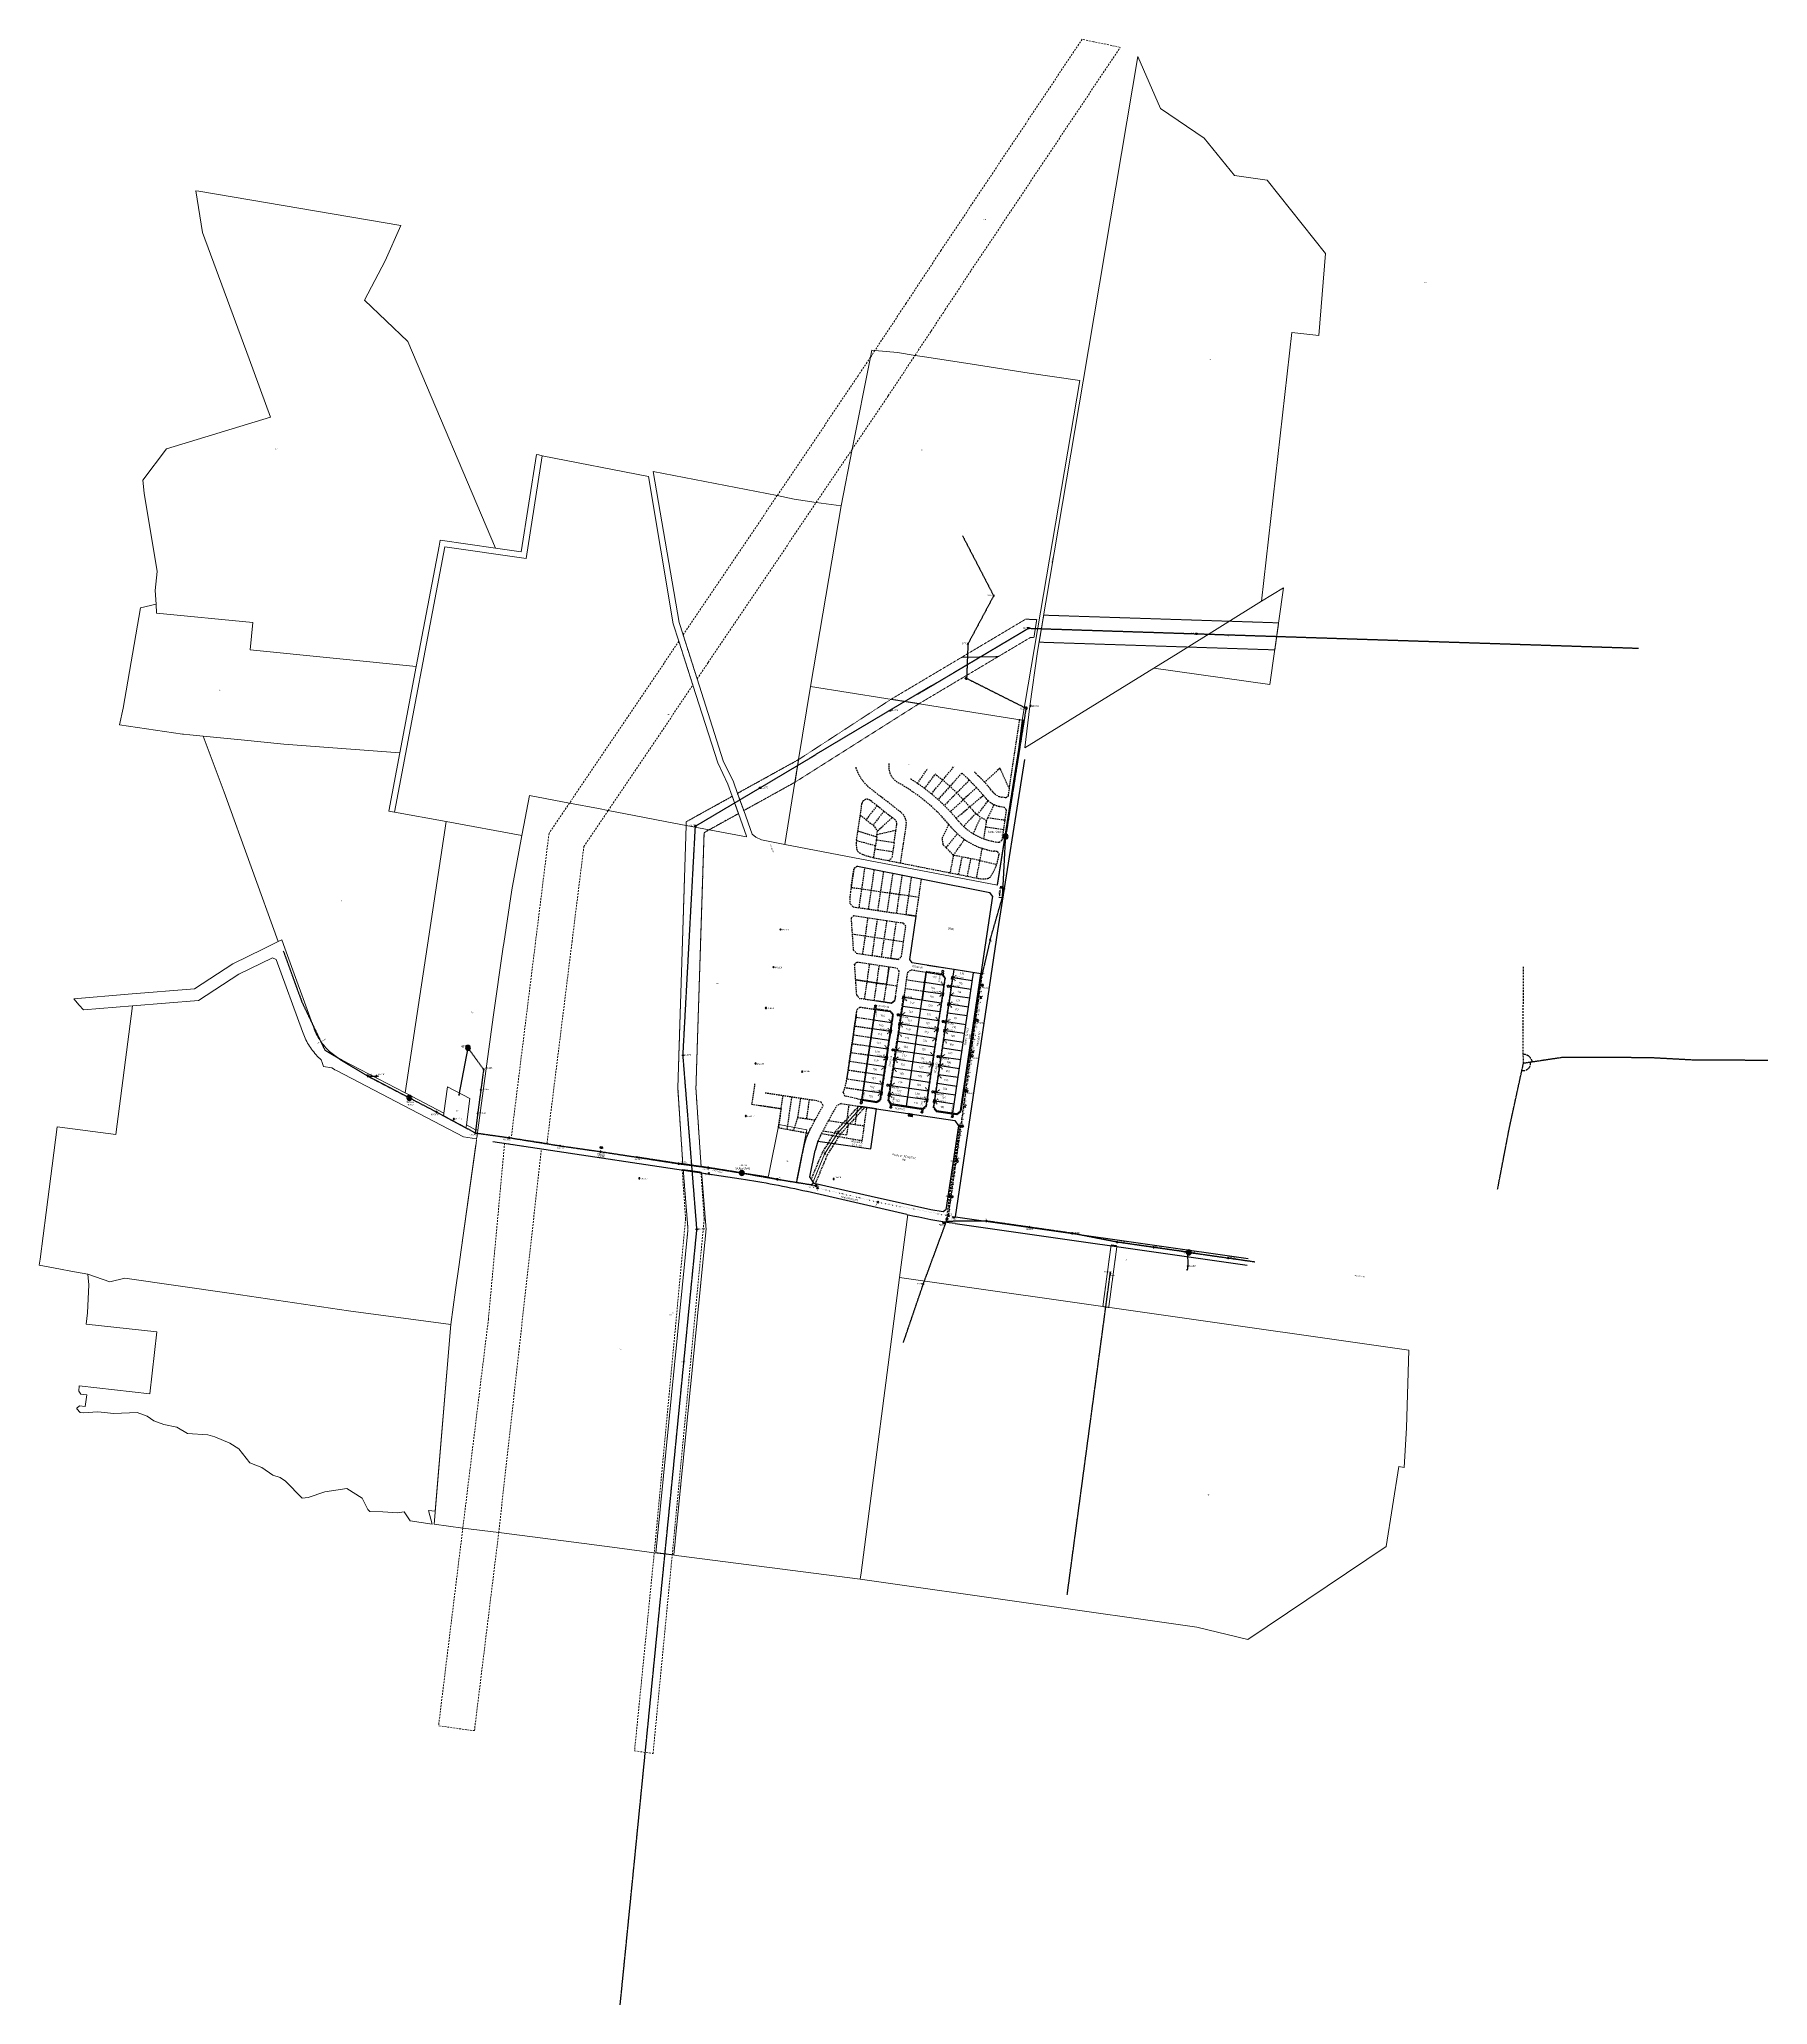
# Model space of a CAD drawing. Header units: metres. Extents: x 294464 to 297376, y 6182000 to 6185311.
import ezdxf
from ezdxf.enums import TextEntityAlignment as Align

# ---------------------------------------------------------------- set-up
doc = ezdxf.new("R2010")
doc.units = ezdxf.units.M
for name, pattern in [('Cable Exist OH', [1, 1, 0]), ('Cable Exist UG', [8.2, 4, -1.2, 1.8, -1.2]), ('Cable Remove', [2, 0, -2]), ('Dash', [5, 3, -2]), ('DASHED', [0.75, 0.5, -0.25]), ('HIDDEN', [0.375, 0.25, -0.125]), ('HIDDEN2', [0.1875, 0.125, -0.0625]), ('IE Trench LV', [6.5, 5, -1.5])]:
    doc.linetypes.add(name, pattern=pattern)
for name, color, linetype in [('_User Miscellaneous1', 7, 'Continuous'), ('_User Miscellaneous2', 7, 'Continuous'), ('_User_LV_Exist', 7, 'Continuous'), ('Equip_HV_EXT', 7, 'Continuous'), ('Equip_LV_EXT', 7, 'Continuous'), ('Equip_SP_HV_EXT', 7, 'Continuous'), ('Equip_SP_HV_NEW', 7, 'Continuous'), ('Equip_SP_SL_NEW', 7, 'Continuous'), ('Mains_HV_EXT', 7, 'Continuous'), ('Mains_HV_MOD', 3, 'Continuous'), ('Mains_LV_EXT', 5, 'Continuous'), ('Mains_TR_EXT', 7, 'Continuous'), ('Notes', 7, 'Continuous'), ('OH_Details_SP_MISC', 7, 'Continuous'), ('Services_SP_EXT', 7, 'Continuous'), ('Services_SP_NEW_UG', 7, 'Continuous'), ('Sub_SP_NEW', 7, 'Continuous'), ('Sub_SP_TR_HV_LV_EXT', 7, 'Continuous'), ('SupportsOH_SP_NEW', 7, 'Continuous'), ('SupportsOH_SP_TR_HV_LV_SL_EXT', 7, 'Continuous'), ('SupportsOH_SP_TR_HV_LV_SL_NEW', 7, 'Continuous'), ('SupportsUG_SP_LV_EXT', 7, 'Continuous'), ('SupportsUG_SP_LV_NEW', 7, 'Continuous'), ('SupportsUG_SP_LV_SL_NEW', 7, 'Continuous'), ('Trench_SP_NEW', 7, 'Continuous')]:
    doc.layers.add(name, color=color, linetype=linetype)
for name, color, linetype, lineweight in [('Cadastre Easements_SP_EXT', 9, 'Continuous', 5), ('Cadastre Land Parcels_SP_EXT', 9, 'Continuous', 5), ('Cadastre Other Property_SP_EXT', 9, 'HIDDEN', 5), ('Cadastre Roads_SP_EXT', 9, 'Continuous', 5)]:
    doc.layers.add(name, color=color, linetype=linetype, lineweight=lineweight)
doc.styles.add('ARIAL', font='arial.ttf', dxfattribs={"height": 2})
doc.styles.add('HVSW_LABEL', font='arial.ttf')
doc.styles.add('POLE_LABEL', font='arial.ttf')
doc.styles.add('SL_LABEL', font='arial.ttf')
doc.styles.get("Standard").update_dxf_attribs({"font": 'arial.ttf'})
doc.styles.add('X_78107_BDRY_ST00$0$ISOCP', font='isocp.shx')
doc.styles.add('X_78107_BDRY_ST01$0$IsoCP', font='isocp.shx')
doc.linetypes.add('Cable 1', pattern='A,7,-3,["//",Standard,S=1.5,R=0,X=-2.1,Y=-0.7],-0.001', length=10.001)
doc.linetypes.add('IE Trench HV', pattern='A,7,-0.2,["/",Standard,S=3,R=0,X=0.6,Y=-1.4],-2.5', length=9.7)
doc.dimstyles.new('GISCAD Dim Style', dxfattribs={"dimtxt": 2.5, "dimasz": 3, "dimexe": 1.25, "dimexo": 0.625, "dimtad": 1, "dimtoh": 1, "dimdec": 1, "dimtxsty": 'ARIAL', "dimcen": 2.5, "dimadec": 0, "dimazin": 0, "dimtfac": 1, "dimtdec": 1, "dimtmove": 0, "dimatfit": 3, "dimfxl": 1.25, "dimarcsym": 0})
doc.dimstyles.get("Standard").update_dxf_attribs({"dimtxt": 0.18, "dimasz": 0.18, "dimexe": 0.18, "dimexo": 0.0625, "dimgap": 0.09, "dimtad": 0, "dimtih": 1, "dimtoh": 1, "dimdec": 4, "dimzin": 0, "dimdsep": 46, "dimtxsty": 'Standard', "dimcen": 0.09, "dimadec": 0, "dimazin": 0, "dimtfac": 1, "dimtdec": 4, "dimtofl": 0, "dimtmove": 0, "dimatfit": 3, "dimfxl": 1, "dimtolj": 1, "dimtzin": 0, "dimarcsym": 0})

# ---------------------------------------------------------------- blocks, each defined once
blk = doc.blocks.new('SUB_POLE_EXT')
blk.add_wipeout([(0, 4.2), (0.4, 4.2), (0.8, 4.1), (1.2, 4), (1.6, 3.9), (2, 3.7), (2.3, 3.5), (2.7, 3.3), (3, 3), (3.3, 2.7), (3.5, 2.3), (3.8, 1.9), (3.9, 1.6), (4, 1.2), (4.2, 0.6), (4.2, 0), (4.2, -0.6), (4.1, -1.1), (3.9, -1.6), (3.6, -2.2), (3.2, -2.7), (3, -3), (2.7, -3.3), (2.4, -3.5), (2, -3.7), (1.6, -3.9), (1.3, -4), (0.8, -4.1), (0.4, -4.2), (0, -4.2), (-0.4, -4.2), (-0.8, -4.1), (-1.2, -4), (-1.6, -3.9), (-2, -3.7), (-2.4, -3.5), (-2.7, -3.3), (-3, -3), (-3.2, -2.7), (-3.5, -2.3), (-3.7, -2), (-3.9, -1.6), (-4, -1.2), (-4.2, -0.8), (-4.2, -0.1), (-4.2, 0.4), (-4.1, 0.8), (-4, 1.3), (-3.9, 1.6), (-3.7, 2), (-3.5, 2.4), (-3.3, 2.7), (-3, 3), (-2.7, 3.3), (-2.3, 3.5), (-2, 3.7), (-1.6, 3.9), (-1.2, 4), (-0.8, 4.2), (-0.4, 4.2)])
blk.add_line((2.2, 0.5), (2.2, 0.5, 0))
blk.add_lwpolyline([(-4.2, 0, 1), (4.2, 0, 1)], format="xyb", close=True)
blk.add_lwpolyline([(2.1, 0.5), (0, 4.2), (-3.7, -2.1), (3.7, -2.1)], close=True)
for tag, height, flags, p in [('STREET_CODE', 0.2, 9, (1.5, 0)), ('ASSET_NUM', 3.5, 8, (2, 2)), ('CONSTRUCTED_VOLTAGE', 0.2, 9, (1.5, -0.2)), ('NO_PHASES', 0.2, 9, (1.5, -0.4)), ('OPERATING_VOLTAGE', 0.2, 9, (1.5, -0.6)), ('OPERATED_BY', 0.2, 9, (1.5, -0.8)), ('MAINTAINED_BY', 0.2, 9, (1.5, -1)), ('ORIENTATION', 0.2, 9, (1.5, -1.2)), ('OWNED_BY', 0.2, 9, (1.5, -1.4)), ('SECONDARY_VOLTAGE', 0.2, 9, (1.5, -1.6)), ('STATE', 0.2, 9, (1.5, -1.8)), ('SUBSTATION_TYPE', 0.2, 9, (1.5, -2)), ('USAGE', 0.2, 9, (1.5, -2.2)), ('LEGEND', 0.2, 9, (1.5, -2.4)), ('LOCATION', 0.2, 9, (1.5, -2.6)), ('STREETNAME', 0.2, 9, (1.5, -2.8)), ('SUBURB', 0.2, 9, (1.5, -3)), ('NOTES', 0.2, 9, (1.5, -3.2)), ('Z', 0.2, 1, (1.5, -3.4))]:
    blk.add_attdef(tag, text='', height=height, dxfattribs=dict(flags=flags)).set_placement(p, align=Align.MIDDLE_LEFT)
blk = doc.blocks.new('LV_OH_LINKS_DISTFUSE_EXT')
for p, q in [((0, 0), (0.96, 0)), ((3.84, 0), (4.8, 0))]:
    blk.add_line(p, q)
blk.add_lwpolyline([(3.84, -1.2), (3.84, 1.2), (0.96, -1.2), (0.96, 1.2)], close=True)
at = {"flags": 9}
for tag, p in [('ACTUAL_STATUS', (0, 0)), ('CONSTRUCTED_VOLTAGE', (0, -0.2)), ('OPERATING_VOLTAGE', (0, -0.6)), ('ORIENTATION', (0, -0.8)), ('OWNED_BY', (0, -1)), ('STATE', (0, -1.2)), ('SWITCH_TYPE', (0, -1.4)), ('NO_PHASES', (0, -0.4)), ('USAGE', (0, -1.6)), ('NOTES', (0, -1.8))]:
    blk.add_attdef(tag, text='', height=0.2, dxfattribs=at).set_placement(p, align=Align.MIDDLE_LEFT)
at = {"flags": 1}
blk.add_attdef('Z', (0, 0), '', height=0.2, dxfattribs=at)
blk = doc.blocks.new('CCP_EXT')
blk.add_wipeout([(0, 0.6), (0.6, 0), (0, -0.6), (-0.6, 0)])
blk.add_lwpolyline([(-0.6, 0), (0, 0.6), (0.6, 0), (0, -0.6), (-0.6, 0)])
at = {"flags": 1}
blk.add_attdef('Z', (0, 0), '', height=0.2, dxfattribs=at)
at = {"flags": 9}
for tag, p in [('CCP_TYPE', (0, 0)), ('CONSTRUCTED_VOLTAGE', (0, -0.2)), ('NO_PHASES', (0, -0.4)), ('OPERATING_VOLTAGE', (0, -0.6)), ('ORIENTATION', (0, -0.8)), ('OWNED_BY', (0, -1)), ('USAGE', (0, -1.2)), ('LEGEND', (0, -1.4)), ('LIFE_SUPPORT', (0, -1.6)), ('STATE', (0, -1.8)), ('NOTES', (0, -2))]:
    blk.add_attdef(tag, text='', height=0.2, dxfattribs=at).set_placement(p, align=Align.MIDDLE_LEFT)
blk = doc.blocks.new('POLE_EXT')
blk.add_hatch(color=256).paths.add_polyline_path([(-1, 0, 1), (1, 0, 1)])
blk.add_lwpolyline([(-1, 0, 1), (1, 0, 1)], format="xyb", close=True)
for tag, height, flags, p in [('pNumber', 2.5, 8, (-17.8, 2.1)), ('OWNED_BY', 0.2, 9, (1.4, -0.4)), ('PARENT', 0.2, 9, (1.4, -0.6)), ('SPECIAL_USE', 0.2, 9, (1.4, -0.8)), ('STATE', 0.2, 9, (1.4, -1)), ('USAGE', 0.2, 9, (1.4, -1.2)), ('cLV', 0.2, 9, (1.4, -1.4)), ('hDepth', 0.2, 9, (1.4, -1.6)), ('hDia', 0.2, 9, (1.4, -1.8)), ('cHV', 0.2, 9, (1.4, -2)), ('LBRACKET', 0.2, 9, (1.4, -2.2)), ('LExisting', 0.2, 9, (1.4, -2.4)), ('LANTNUMBER', 0.2, 9, (1.4, -2.6)), ('LOther', 0.2, 9, (1.4, -2.8)), ('LRemove', 0.2, 9, (1.4, -3)), ('LEGEND', 0.2, 9, (1.4, -3.2)), ('cLinedev', 0.2, 9, (1.4, -3.4)), ('LOCATION', 0.2, 9, (1.4, -3.6)), ('pExisting', 0.2, 9, (1.4, -3.8)), ('PFNUMBER', 0.2, 9, (1.4, -4)), ('NEWPFNUMBER', 0.2, 9, (1.4, -4.2)), ('pFooting', 0.2, 9, (1.4, -4.4)), ('pNew', 0.2, 9, (1.4, -4.6)), ('pRelocate', 0.2, 9, (1.4, -5)), ('pRemove', 0.2, 9, (1.4, -5.2)), ('pReplace', 0.2, 9, (1.4, -5.4)), ('pStay', 0.2, 9, (1.4, -5.6)), ('pType', 0.2, 9, (1.4, -5.8)), ('cspan', 0.2, 9, (1.4, -6)), ('STREETNAME', 0.2, 9, (1.4, -6.2)), ('SUBURB', 0.2, 9, (1.4, -6.4)), ('NOTES', 0.2, 9, (1.4, -6.6)), ('MAINTAINED_BY', 0.2, 9, (1.4, -6.8)), ('OPERATED_BY', 0.2, 9, (1.4, -7))]:
    blk.add_attdef(tag, text='', height=height, dxfattribs=dict(flags=flags)).set_placement(p, align=Align.MIDDLE_LEFT)
at = {"style": 'POLE_LABEL'}
for tag, height, flags, p in [('STRUCTURE_PLANT_NUMBER', 0.2, 9, (1.4, 0)), ('ASSET_NUM', 2.5, 8, (2, 2)), ('STREET_CODE', 0.2, 9, (1.4, -0.2))]:
    blk.add_attdef(tag, text='', height=height, dxfattribs=dict(at, flags=flags)).set_placement(p, align=Align.MIDDLE_LEFT)
at = {"flags": 1}
blk.add_attdef('Z', (1.4, -7.3), '', height=0.2, dxfattribs=at)
blk = doc.blocks.new('HV_ABS_CLOSED_EXT')
blk.add_line((-3, 6.9), (3, 6.9))
blk.add_circle((0, 6.9), 1.8)
at = {"flags": 1}
blk.add_attdef('Z', (0, 0), '', height=0.2, dxfattribs=at)
at = {"style": 'HVSW_LABEL'}
for tag, height, flags, p in [('ASSET_NUM', 3.5, 8, (2, 2)), ('STREET_CODE', 0.2, 9, (0, -0.2))]:
    blk.add_attdef(tag, text='', height=height, dxfattribs=dict(at, flags=flags)).set_placement(p, align=Align.MIDDLE_LEFT)
at = {"flags": 9}
for tag, p in [('ACTUAL_STATUS', (0, -0.4)), ('CONSTRUCTED_VOLTAGE', (0, -0.6)), ('NO_PHASES', (0, -0.8)), ('OPERATING_VOLTAGE', (0, -1)), ('ORIENTATION', (0, -1.2)), ('OWNED_BY', (0, -1.4)), ('STATE', (0, -1.6)), ('SWITCH_TYPE', (0, -1.8)), ('USAGE', (0, -2)), ('LEGEND', (0, -2.2)), ('LOCATION', (0, -2.4)), ('STREETNAME', (0, -2.6)), ('SUBURB', (0, -2.8)), ('NOTES', (0, -3))]:
    blk.add_attdef(tag, text='', height=0.2, dxfattribs=at).set_placement(p, align=Align.MIDDLE_LEFT)
blk = doc.blocks.new('HV_DOF_CLOSED_EXT')
for p, q in [((0, 7.9), (0, 6.94)), ((0, 4.06), (0, 3.1))]:
    blk.add_line(p, q)
blk.add_lwpolyline([(-1.2, 4.06), (1.2, 4.06), (-1.2, 6.94), (1.2, 6.94)], close=True)
for tag, height, flags, p in [('STREET_CODE', 0.2, 9, (1.5, 0)), ('ASSET_NUM', 2.5, 8, (2, 2)), ('ACTUAL_STATUS', 0.2, 9, (1.5, -0.2)), ('CONSTRUCTED_VOLTAGE', 0.2, 9, (1.5, -0.4)), ('OPERATING_VOLTAGE', 0.2, 9, (1.5, -0.8)), ('ORIENTATION', 0.2, 9, (1.5, -1)), ('OWNED_BY', 0.2, 9, (1.5, -1.2)), ('OPERATED_BY', 0.2, 9, (1.5, -1.4)), ('STATE', 0.2, 9, (1.5, -1.8)), ('SWITCH_TYPE', 0.2, 9, (1.5, -2)), ('STREETNAME', 0.2, 9, (1.5, -2.8)), ('SUBURB', 0.2, 9, (1.5, -3)), ('Z', 0.2, 1, (1.5, -3.6)), ('NO_PHASES', 0.2, 9, (1.5, -0.6)), ('MAINTAINED_BY', 0.2, 9, (1.5, -1.6)), ('USAGE', 0.2, 9, (1.5, -2.2)), ('LEGEND', 0.2, 9, (1.5, -2.4)), ('LOCATION', 0.2, 9, (1.5, -2.6)), ('NOTES', 0.2, 9, (1.5, -3.2)), ('LABEL_ALIGNMENT', 0.2, 9, (1.5, -3.4))]:
    blk.add_attdef(tag, text='', height=height, dxfattribs=dict(flags=flags)).set_placement(p, align=Align.MIDDLE_LEFT)
blk = doc.blocks.new('End Shackle_EXT')
blk.add_wipeout([(0, 0.3), (1.8, 0.3), (1.8, -0.3), (0, -0.3)])
blk.add_line((1.8, -1), (1.8, 1))
at = {"flags": 1}
blk.add_attdef('Z', (0, 0), '', height=0.2, dxfattribs=at)
at = {"flags": 9}
for tag, p in [('CONNECTOR_TYPE', (0, 0)), ('CONSTRUCTED_VOLTAGE', (0, -0.2)), ('NO_PHASES', (0, -0.4)), ('OPERATING_VOLTAGE', (0, -0.6)), ('ORIENTATION', (0, -0.8)), ('OWNED_BY', (0, -1)), ('STATE', (0, -1.2)), ('USAGE', (0, -1.4)), ('NOTES', (0, -1.6))]:
    blk.add_attdef(tag, text='', height=0.2, dxfattribs=at).set_placement(p, align=Align.MIDDLE_LEFT)
blk = doc.blocks.new('CONNECTOR_NODE_EXT')
h = blk.add_hatch(color=256)
edge = h.paths.add_edge_path()
edge.add_arc((0, 0), 0.5, 0, 360)
blk.add_circle((0, 0), 0.5)
at = {"flags": 1}
blk.add_attdef('Z', (0, 0), '', height=0.2, dxfattribs=at)
at = {"flags": 9}
for tag, p in [('CONNECTOR_TYPE', (0, 0)), ('CONSTRUCTED_VOLTAGE', (0, -0.2)), ('NO_PHASES', (0, -0.4)), ('OPERATING_VOLTAGE', (0, -0.6)), ('ORIENTATION', (0, -0.8)), ('SUBTYPE', (0, -1)), ('USAGE', (0, -1.2)), ('NOTES', (0, -1.4))]:
    blk.add_attdef(tag, text='', height=0.2, dxfattribs=at).set_placement(p, align=Align.MIDDLE_LEFT)
blk = doc.blocks.new('TOWER_EXT')
for points in [[(1, -1), (-1, -1), (-1, 1), (1, 1), (1, -1), (-1, 1)], [(1, 1), (-1, -1)]]:
    blk.add_lwpolyline(points)
for tag, height, flags, p in [('STREET_CODE', 0.2, 9, (1.5, 0)), ('ASSET_NUM', 2.5, 8, (2, 2)), ('OWNED_BY', 0.2, 9, (1.5, -0.2)), ('SPECIAL_USE', 0.2, 9, (1.5, -0.4)), ('STATE', 0.2, 9, (1.5, -0.6)), ('USAGE', 0.2, 9, (1.5, -0.8)), ('LEGEND', 0.2, 9, (1.5, -1)), ('LOCATION', 0.2, 9, (1.5, -1.2)), ('STREETNAME', 0.2, 9, (1.5, -1.4)), ('SUBURB', 0.2, 9, (1.5, -1.6)), ('NOTES', 0.2, 9, (1.5, -1.8)), ('Z', 0.2, 1, (1.5, -2))]:
    blk.add_attdef(tag, text='', height=height, dxfattribs=dict(flags=flags)).set_placement(p, align=Align.MIDDLE_LEFT)
blk = doc.blocks.new('SUB_PADMOUNT_NEW')
for p, q in [((-3.84, 1.92), (3.84, -1.92)), ((3.84, 1.92), (-3.84, -1.92))]:
    blk.add_line(p, q)
blk.add_lwpolyline([(-3.84, -1.92), (3.84, -1.92), (3.84, 1.92), (-3.84, 1.92)], close=True)
for tag, height, flags, p in [('STREET_CODE', 0.2, 9, (1.5, 0)), ('ASSET_NUM', 2.5, 8, (2, 2)), ('OPERATING_VOLTAGE', 0.2, 9, (1.5, -0.4)), ('ORIENTATION', 0.2, 9, (1.5, -0.6)), ('OWNED_BY', 0.2, 9, (1.5, -0.8)), ('OPERATED_BY', 0.2, 9, (1.5, -1)), ('CONSTRUCTED_VOLTAGE', 0.2, 9, (1.5, -1.4)), ('SECONDARY_VOLTAGE', 0.2, 9, (1.5, -1.6)), ('STATE', 0.2, 9, (1.5, -1.8)), ('SUBSTATION_TYPE', 0.2, 9, (1.5, -2.2)), ('SUBURB', 0.2, 9, (1.5, -2.8)), ('STREETNAME', 0.2, 9, (1.5, -3)), ('Z', 0.2, 1, (1.5, -3.6)), ('NO_PHASES', 0.2, 9, (1.5, -0.2)), ('MAINTAINED_BY', 0.2, 9, (1.5, -1.2)), ('PARENT', 0.2, 9, (1.5, -2)), ('USAGE', 0.2, 9, (1.5, -2.4)), ('LEGEND', 0.2, 9, (1.5, -2.6)), ('LOCATION', 0.2, 9, (1.5, -3.2)), ('NOTES', 0.2, 9, (1.5, -3.4))]:
    blk.add_attdef(tag, text='', height=height, dxfattribs=dict(flags=flags)).set_placement(p, align=Align.MIDDLE_LEFT)
blk = doc.blocks.new('COLUMN_NEW')
blk.add_wipeout([(-1.485, -1.485), (1.485, -1.485), (1.485, 1.485), (-1.485, 1.485)])
at = {"lineweight": -3}
blk.add_lwpolyline([(-1.485, -1.485), (1.485, -1.485), (1.485, 1.485), (-1.485, 1.485)], close=True, dxfattribs=at)
at = {"style": 'POLE_LABEL', "flags": 9}
blk.add_attdef('STRUCTURE_PLANT_NUMBER', text='', height=0.2, dxfattribs=at).set_placement((1.5, 0.242), align=Align.MIDDLE_LEFT)
for tag, height, flags, p in [('STREET_CODE', 0.2, 9, (1.5, 0)), ('ASSET_NUM', 2.5, 8, (2, 2)), ('Z', 0.2, 1, (1.5, -2.8)), ('OWNED_BY', 0.2, 9, (1.5, -0.4)), ('OPERATED_BY', 0.2, 9, (1.5, -0.6)), ('STATE', 0.2, 9, (1.5, -1)), ('SUBURB', 0.2, 9, (1.5, -1.8)), ('STREETNAME', 0.2, 9, (1.5, -2)), ('COLUMN_TYPE', 0.2, 9, (1.5, -0.2)), ('USAGE', 0.2, 9, (1.5, -1.2)), ('MAINTAINED_BY', 0.2, 9, (1.5, -0.8)), ('LEGEND', 0.2, 9, (1.5, -1.4)), ('PARENT', 0.2, 9, (1.5, -1.6)), ('LOCATION', 0.2, 9, (1.5, -2.2)), ('NOTES', 0.2, 9, (1.5, -2.4)), ('LABEL_ALIGNMENT', 0.2, 9, (1.5, -2.6))]:
    blk.add_attdef(tag, text='', height=height, dxfattribs=dict(flags=flags)).set_placement(p, align=Align.MIDDLE_LEFT)
blk = doc.blocks.new('*U27')
blk.add_wipeout([(0, 5), (1.5, 4.2), (2.2, 2.7), (1.5, 1.3), (0, 0.4), (-1.5, 1.3), (-2.2, 2.7), (-1.5, 4.2)])
for p, q in [((-2.2, 2.7), (-1.5, 2.7)), ((-1.5, 4.2), (-1.1, 3.8)), ((-1.5, 1.3), (-1.1, 1.7)), ((0, 4.2), (0, 5)), ((0, 0), (0, 1.2)), ((0, 0), (0, 0)), ((1.5, 4.2), (1.1, 3.8)), ((1.5, 1.3), (1.1, 1.7)), ((1.5, 2.7), (2.2, 2.7))]:
    blk.add_line(p, q)
blk.add_circle((0, 2.7), 1.5)
for tag, p, flags in [('Z', (0, 0), 1), ('OPERATED_BY', (0, -9.6), 9)]:
    blk.add_attdef(tag, p, '', height=0.2, dxfattribs=dict(flags=flags))
at = {"style": 'SL_LABEL'}
for tag, height, flags, p in [('ASSET_NUM', 2.5, 8, (2, 2)), ('STREET_CODE', 0.2, 9, (0, -0.2))]:
    blk.add_attdef(tag, text='', height=height, dxfattribs=dict(at, flags=flags)).set_placement(p, align=Align.MIDDLE_LEFT)
for tag, height, flags, p in [('CONSTRUCTED_VOLTAGE', 0.2, 9, (0, -0.4)), ('CONTROL_TYPE', 0.2, 9, (0, -0.6)), ('LANTERN_PURPOSE', 0.2, 9, (0, -0.8)), ('LANTERN_TYPE', 0.2, 9, (0, -1)), ('NO_PHASES', 0.2, 9, (0, -1.2)), ('OPERATING_VOLTAGE', 0.2, 9, (0, -1.4)), ('ORIENTATION', 0.2, 9, (0, -1.6)), ('OWNED_BY', 0.2, 9, (0, -1.8)), ('STATE', 0.2, 9, (0, -2)), ('USAGE', 0.2, 9, (0, -2.2)), ('CEXIST', 0.2, 9, (0, -2.4)), ('CNEW', 0.2, 9, (0, -2.6)), ('CNUMBER', 0.2, 9, (0, -2.8)), ('CREMOVE', 0.2, 9, (0, -3)), ('CREPLACE', 0.2, 9, (0, -3.2)), ('LKINGHEIGHT', 0.2, 9, (0, -3.4)), ('LBRACKET', 0.2, 9, (0, -3.6)), ('LBRACKETVOCAB', 0.2, 9, (0, -3.8)), ('LCATEGORY', 0.2, 9, (0, -4)), ('LCHARGE1', 0.2, 9, (0, -4.2)), ('LCHARGE1PERCENT', 0.2, 9, (0, -4.4)), ('LCHARGE2', 0.2, 9, (0, -4.6)), ('LCHARGE2PERCENT', 0.2, 9, (0, -4.8)), ('LCHARGE3', 0.2, 9, (0, -5)), ('LCHARGE3PERCENT', 0.2, 9, (0, -5.2)), ('LEXIST', 0.2, 9, (0, -5.4)), ('LLAMP', 0.2, 9, (0, -5.6)), ('LLAMPVOCAB', 0.2, 9, (0, -5.8)), ('LMAST', 0.2, 9, (0, -6)), ('LMASTVOCAB', 0.2, 9, (0, -6.2)), ('LNEW', 0.2, 9, (0, -6.4)), ('LANTNUMBER', 0.2, 9, (0, -6.6)), ('LOUTREACH', 0.2, 9, (0, -7)), ('LOUTREACHVOCAB', 0.2, 9, (0, -7.2)), ('LRATECODE', 0.2, 9, (0, -7.4)), ('LREMOVE', 0.2, 9, (0, -7.6)), ('LREPLACE', 0.2, 9, (0, -7.8)), ('LTYPE', 0.2, 9, (0, -8)), ('LTYPEVOCAB', 0.2, 9, (0, -8.2)), ('LEGEND', 0.2, 9, (0, -8.4)), ('SUBURB', 0.2, 9, (0, -8.6)), ('STREETNAME', 0.2, 9, (0, -8.8)), ('LOCATION', 0.2, 9, (0, -9)), ('NOTES', 0.2, 9, (0, -9.2)), ('MAINTAINED_BY', 0.2, 9, (0, -9.9)), ('LNUMBER', 2.5, 8, (1.2, -2.8))]:
    blk.add_attdef(tag, text='', height=height, dxfattribs=dict(flags=flags)).set_placement(p, align=Align.MIDDLE_LEFT)
blk = doc.blocks.new('*U53')
blk.add_wipeout([(-1.485, -1.485), (1.485, -1.485), (1.485, 1.485), (-1.485, 1.485)])
at = {"lineweight": -3}
blk.add_lwpolyline([(-1.485, -1.485), (1.485, -1.485), (1.485, 1.485), (-1.485, 1.485)], close=True, dxfattribs=at)
at = {"linetype": 'IE Trench LV', "flags": 128}
for points in [[(-1.485, 1.485), (1.485, -1.485)], [(1.485, 1.485), (-1.485, -1.485)]]:
    blk.add_lwpolyline(points, dxfattribs=at)
at = {"style": 'POLE_LABEL', "flags": 9}
blk.add_attdef('STRUCTURE_PLANT_NUMBER', text='', height=0.2, dxfattribs=at).set_placement((1.5, 0.242), align=Align.MIDDLE_LEFT)
for tag, height, flags, p in [('STREET_CODE', 0.2, 9, (1.5, 0)), ('ASSET_NUM', 2.5, 8, (2, 2)), ('Z', 0.2, 1, (1.5, -2.8)), ('OWNED_BY', 0.2, 9, (1.5, -0.4)), ('OPERATED_BY', 0.2, 9, (1.5, -0.6)), ('STATE', 0.2, 9, (1.5, -1)), ('SUBURB', 0.2, 9, (1.5, -1.8)), ('STREETNAME', 0.2, 9, (1.5, -2)), ('COLUMN_TYPE', 0.2, 9, (1.5, -0.2)), ('USAGE', 0.2, 9, (1.5, -1.2)), ('MAINTAINED_BY', 0.2, 9, (1.5, -0.8)), ('LEGEND', 0.2, 9, (1.5, -1.4)), ('PARENT', 0.2, 9, (1.5, -1.6)), ('LOCATION', 0.2, 9, (1.5, -2.2)), ('NOTES', 0.2, 9, (1.5, -2.4)), ('LABEL_ALIGNMENT', 0.2, 9, (1.5, -2.6))]:
    blk.add_attdef(tag, text='', height=height, dxfattribs=dict(flags=flags)).set_placement(p, align=Align.MIDDLE_LEFT)
blk = doc.blocks.new('PILLAR_NEW')
blk.add_wipeout([(-2.5, 1), (2.5, 1), (2.5, -1), (-2.5, -1)])
at = {"lineweight": -3}
blk.add_lwpolyline([(-2.5, 1), (2.5, 1), (2.5, -1), (-2.5, -1)], close=True, dxfattribs=at)
for tag, height, flags, p in [('STREET_CODE', 0.2, 9, (1.5, 2)), ('OWNED_BY', 0.2, 9, (1.5, 1.8)), ('OPERATED_BY', 0.2, 9, (1.5, 1.6)), ('MAINTAINED_BY', 0.2, 9, (1.5, 1.4)), ('STATE', 0.2, 9, (1.5, 1.2)), ('SUPPORT_TYPE', 0.2, 9, (1.5, 1)), ('USAGE', 0.2, 9, (1.5, 0.8)), ('LEGEND', 0.2, 9, (1.5, 0.6)), ('PARENT', 0.2, 9, (1.5, 0.4)), ('SUBURB', 0.2, 9, (1.5, 0.2)), ('STREETNAME', 0.2, 9, (1.5, 0)), ('ASSET_NUM', 2.5, 8, (2, 4)), ('LOCATION', 0.2, 9, (1.5, -0.2)), ('NOTES', 0.2, 9, (1.5, -0.4)), ('Z', 0.2, 1, (1.5, -0.6))]:
    blk.add_attdef(tag, text='', height=height, dxfattribs=dict(flags=flags)).set_placement(p, align=Align.MIDDLE_LEFT)
blk = doc.blocks.new('POLE_DEL')
h = blk.add_hatch(color=256)
edge = h.paths.add_edge_path()
edge.add_arc((0, 0), 1, 180, 360)
edge.add_arc((0, 0), 1, 0, 180)
for p, q in [((-1.6, 1.6), (1.6, -1.6)), ((-1.6, -1.6), (1.6, 1.6))]:
    blk.add_line(p, q)
blk.add_lwpolyline([(-1, 0, 1), (1, 0, 1)], format="xyb", close=True)
at = {"flags": 1}
blk.add_attdef('Z', (0, 0), '', height=0.2, dxfattribs=at)
for tag, height, flags, p in [('pNumber', 2.5, 8, (0, 2.1)), ('OWNED_BY', 0.2, 9, (0, -0.4)), ('SPECIAL_USE', 0.2, 9, (0, -0.6)), ('STATE', 0.2, 9, (0, -0.8)), ('USAGE', 0.2, 9, (0, -1)), ('cLV', 0.2, 9, (0, -1.2)), ('hDepth', 0.2, 9, (0, -1.4)), ('hDia', 0.2, 9, (0, -1.6)), ('cHV', 0.2, 9, (0, -1.8)), ('LBRACKET', 0.2, 9, (0, -2)), ('LExisting', 0.2, 9, (0, -2.2)), ('LANTNUMBER', 0.2, 9, (0, -2.4)), ('LOther', 0.2, 9, (0, -2.6)), ('LRemove', 0.2, 9, (0, -2.8)), ('LEGEND', 0.2, 9, (0, -3)), ('cLinedev', 0.2, 9, (0, -3.2)), ('pExisting', 0.2, 9, (0, -3.4)), ('PFNUMBER', 0.2, 9, (0, -3.6)), ('NEWPFNUMBER', 0.2, 9, (0, -3.8)), ('pFooting', 0.2, 9, (0, -4)), ('pNew', 0.2, 9, (0, -4.2)), ('pRelocate', 0.2, 9, (0, -4.6)), ('pRemove', 0.2, 9, (0, -4.8)), ('pReplace', 0.2, 9, (0, -5)), ('pStay', 0.2, 9, (0, -5.2)), ('pType', 0.2, 9, (0, -5.4)), ('cspan', 0.2, 9, (0, -5.6)), ('SUBURB', 0.2, 9, (0, -5.8)), ('STREETNAME', 0.2, 9, (0, -6)), ('LOCATION', 0.2, 9, (0, -6.2)), ('NOTES', 0.2, 9, (0, -6.4))]:
    blk.add_attdef(tag, text='', height=height, dxfattribs=dict(flags=flags)).set_placement(p, align=Align.MIDDLE_LEFT)
at = {"style": 'POLE_LABEL', "flags": 9}
blk.add_attdef('STREET_CODE', text='', height=0.2, dxfattribs=at).set_placement((0, -0.2), align=Align.MIDDLE_LEFT)
blk = doc.blocks.new('POLE_NEW')
for tag, height, flags, p in [('pNumber', 2.5, 8, (-17.8, 2.1)), ('OWNED_BY', 0.2, 9, (1.1, -0.4)), ('PARENT', 0.2, 9, (1.1, -0.6)), ('SPECIAL_USE', 0.2, 9, (1.1, -0.8)), ('STATE', 0.2, 9, (1.1, -1)), ('USAGE', 0.2, 9, (1.1, -1.2)), ('cLV', 0.2, 9, (1.1, -1.4)), ('hDepth', 0.2, 9, (1.1, -1.6)), ('hDia', 0.2, 9, (1.1, -1.8)), ('cHV', 0.2, 9, (1.1, -2)), ('LBRACKET', 0.2, 9, (1.1, -2.2)), ('LExisting', 0.2, 9, (1.1, -2.4)), ('LANTNUMBER', 0.2, 9, (1.1, -2.6)), ('LOther', 0.2, 9, (1.1, -2.8)), ('LRemove', 0.2, 9, (1.1, -3)), ('LEGEND', 0.2, 9, (1.1, -3.2)), ('cLinedev', 0.2, 9, (1.1, -3.4)), ('pExisting', 0.2, 9, (1.1, -3.6)), ('PFNUMBER', 0.2, 9, (1.1, -3.8)), ('NEWPFNUMBER', 0.2, 9, (1.1, -4)), ('pFooting', 0.2, 9, (1.1, -4.2)), ('pNew', 0.2, 9, (1.1, -4.4)), ('pRelocate', 0.2, 9, (1.1, -4.8)), ('pRemove', 0.2, 9, (1.1, -5)), ('pReplace', 0.2, 9, (1.1, -5.2)), ('pStay', 0.2, 9, (1.1, -5.4)), ('pType', 0.2, 9, (1.1, -5.6)), ('cspan', 0.2, 9, (1.1, -5.8)), ('SUBURB', 0.2, 9, (1.1, -6)), ('STREETNAME', 0.2, 9, (1.1, -6.2)), ('LOCATION', 0.2, 9, (1.1, -6.4)), ('NOTES', 0.2, 9, (1.1, -6.6)), ('OPERATED_BY', 0.2, 9, (1.1, -6.9)), ('MAINTAINED_BY', 0.2, 9, (1.1, -7.2))]:
    blk.add_attdef(tag, text='', height=height, dxfattribs=dict(flags=flags)).set_placement(p, align=Align.MIDDLE_LEFT)
at = {"style": 'POLE_LABEL'}
for tag, height, flags, p in [('STRUCTURE_PLANT_NUMBER', 0.2, 9, (1.1, 0.1)), ('ASSET_NUM', 2.5, 8, (2, 2)), ('STREET_CODE', 0.2, 9, (1.1, -0.2))]:
    blk.add_attdef(tag, text='', height=height, dxfattribs=dict(at, flags=flags)).set_placement(p, align=Align.MIDDLE_LEFT)
blk.add_wipeout([(0.1, 1), (-0.1, 1), (-0.2, 1), (-0.3, 1), (-0.4, 0.9), (-0.5, 0.8), (-0.6, 0.8), (-0.7, 0.7), (-0.8, 0.6), (-0.9, 0.5), (-0.9, 0.4), (-1, 0.3), (-1, 0.1), (-1, 0), (-1, -0.1), (-1, -0.2), (-0.9, -0.4), (-0.9, -0.5), (-0.8, -0.6), (-0.7, -0.7), (-0.6, -0.8), (-0.5, -0.8), (-0.4, -0.9), (-0.3, -0.9), (-0.2, -1), (-0.1, -1), (0.1, -1), (0.2, -1), (0.3, -1), (0.4, -0.9), (0.5, -0.8), (0.6, -0.8), (0.7, -0.7), (0.8, -0.6), (0.9, -0.5), (0.9, -0.4), (1, -0.3), (1, -0.1), (1, 0), (1, 0.1), (1, 0.2), (0.9, 0.4), (0.9, 0.5), (0.8, 0.6), (0.7, 0.7), (0.6, 0.8), (0.5, 0.8), (0.4, 0.9), (0.3, 0.9), (0.2, 1)])
at = {"lineweight": -3}
blk.add_lwpolyline([(-1, 0, 1), (1, 0, 1)], format="xyb", close=True, dxfattribs=at)
at = {"flags": 1}
blk.add_attdef('Z', (1.1, -7.6), '', height=0.2, dxfattribs=at)
blk = doc.blocks.new('STAY_NEW')
blk.add_line((0, 0), (-7.2, 0))
blk.add_arc((-5.7, 0), 1.5, 90, 270)
blk = doc.blocks.new('*U38')
for p, q in [((4.8, 5.8), (4.8, 4.8)), ((4.8, 2), (4.8, 1))]:
    blk.add_line(p, q)
blk.add_lwpolyline([(3.6, 2), (6, 2), (3.6, 4.8), (6, 4.8)], close=True)
for tag, height, flags, p in [('STREET_CODE', 0.2, 9, (1.5, 0)), ('ASSET_NUM', 3.5, 8, (2, 2)), ('ACTUAL_STATUS', 0.2, 9, (1.5, -0.2)), ('CONSTRUCTED_VOLTAGE', 0.2, 9, (1.5, -0.4)), ('NO_PHASES', 0.2, 9, (1.5, -0.6)), ('OPERATING_VOLTAGE', 0.2, 9, (1.5, -0.8)), ('ORIENTATION', 0.2, 9, (1.5, -1)), ('OWNED_BY', 0.2, 9, (1.5, -1.2)), ('OPERATED_BY', 0.2, 9, (1.5, -1.4)), ('MAINTAINED_BY', 0.2, 9, (1.5, -1.6)), ('STATE', 0.2, 9, (1.5, -1.8)), ('SWITCH_TYPE', 0.2, 9, (1.5, -2)), ('USAGE', 0.2, 9, (1.5, -2.2)), ('LEGEND', 0.2, 9, (1.5, -2.4)), ('SUBURB', 0.2, 9, (1.5, -2.6)), ('STREETNAME', 0.2, 9, (1.5, -2.8)), ('LOCATION', 0.2, 9, (1.5, -3)), ('NOTES', 0.2, 9, (1.5, -3.2)), ('LABEL_ALIGNMENT', 0.2, 9, (1.5, -3.4)), ('Z', 0.2, 1, (1.5, -3.6))]:
    blk.add_attdef(tag, text='', height=height, dxfattribs=dict(flags=flags)).set_placement(p, align=Align.MIDDLE_LEFT)
blk = doc.blocks.new('POLE_REPLACE_NEW')
blk.add_wipeout([(0, 1), (-0.1, 1), (-0.2, 1), (-0.4, 0.9), (-0.5, 0.9), (-0.6, 0.8), (-0.7, 0.7), (-0.8, 0.6), (-0.8, 0.5), (-0.9, 0.4), (-1, 0.3), (-1, 0.2), (-1, 0.1), (-1, -0.1), (-1, -0.2), (-1, -0.3), (-0.9, -0.4), (-0.8, -0.5), (-0.8, -0.6), (-0.7, -0.7), (-0.6, -0.8), (-0.5, -0.9), (-0.4, -0.9), (-0.2, -1), (-0.1, -1), (0, -1), (0.1, -1), (0.2, -1), (0.4, -0.9), (0.5, -0.9), (0.6, -0.8), (0.7, -0.7), (0.8, -0.6), (0.8, -0.5), (0.9, -0.4), (1, -0.3), (1, -0.2), (1, -0.1), (1, 0.1), (1, 0.2), (1, 0.3), (0.9, 0.4), (0.8, 0.5), (0.8, 0.6), (0.7, 0.7), (0.6, 0.8), (0.5, 0.9), (0.4, 0.9), (0.2, 1), (0.1, 1)])
h = blk.add_hatch(color=256)
edge = h.paths.add_edge_path()
edge.add_arc((0, 0), 1, 270, 450)
edge.add_line((0, 1), (0, -1))
blk.add_lwpolyline([(0, 1), (0, -1)])
at = {"lineweight": -3}
blk.add_arc((0, 0), 1, 90, 270, dxfattribs=at)
blk.add_arc((0, 0), 1, 270, 90)
at = {"style": 'POLE_LABEL', "flags": 9}
blk.add_attdef('STRUCTURE_PLANT_NUMBER', text='', height=0.2, dxfattribs=at).set_placement((1.5, 0.2), align=Align.MIDDLE_LEFT)
for tag, height, flags, p in [('STREET_CODE', 0.2, 9, (1.5, 0)), ('ASSET_NUM', 2.5, 8, (2, 2)), ('OWNED_BY', 0.2, 9, (1.5, -0.2)), ('PARENT', 0.2, 9, (1.5, -0.4)), ('SPECIAL_USE', 0.2, 9, (1.5, -0.6)), ('STATE', 0.2, 9, (1.5, -0.8)), ('USAGE', 0.2, 9, (1.5, -1)), ('cLV', 0.2, 9, (1.5, -1.2)), ('hDepth', 0.2, 9, (1.5, -1.4)), ('hDia', 0.2, 9, (1.5, -1.6)), ('cHV', 0.2, 9, (1.5, -1.8)), ('LBRACKET', 0.2, 9, (1.5, -2)), ('LExisting', 0.2, 9, (1.5, -2.2)), ('LANTNUMBER', 0.2, 9, (1.5, -2.4)), ('LOther', 0.2, 9, (1.5, -2.6)), ('LRemove', 0.2, 9, (1.5, -2.8)), ('LEGEND', 0.2, 9, (1.5, -3)), ('cLinedev', 0.2, 9, (1.5, -3.2)), ('pExisting', 0.2, 9, (1.5, -3.4)), ('PFNUMBER', 0.2, 9, (1.5, -3.6)), ('NEWPFNUMBER', 0.2, 9, (1.5, -3.8)), ('pFooting', 0.2, 9, (1.5, -4)), ('pNew', 0.2, 9, (1.5, -4.2)), ('pRelocate', 0.2, 9, (1.5, -4.6)), ('pRemove', 0.2, 9, (1.5, -4.8)), ('pReplace', 0.2, 9, (1.5, -5)), ('pStay', 0.2, 9, (1.5, -5.2)), ('pType', 0.2, 9, (1.5, -5.4)), ('cspan', 0.2, 9, (1.5, -5.6)), ('SUBURB', 0.2, 9, (1.5, -5.8)), ('STREETNAME', 0.2, 9, (1.5, -6)), ('LOCATION', 0.2, 9, (1.5, -6.2)), ('NOTES', 0.2, 9, (1.5, -6.4)), ('OPERATED_BY', 0.2, 9, (1.5, -6.6)), ('MAINTAINED_BY', 0.2, 9, (1.5, -6.8)), ('Z', 0.2, 1, (1.5, -7)), ('pNumber', 2, 8, (1.5, -4.4))]:
    blk.add_attdef(tag, text='', height=height, dxfattribs=dict(flags=flags)).set_placement(p, align=Align.MIDDLE_LEFT)
blk = doc.blocks.new('SL_LANTERN_NEW')
blk.add_wipeout([(0, 6.5), (1.5, 5.7), (2.2, 4.2), (1.5, 2.8), (0, 1.9), (-1.5, 2.8), (-2.3, 4.2), (-1.5, 5.7)])
for p, q in [((-2.3, 4.2), (-1.5, 4.2)), ((-1.5, 5.7), (-1.1, 5.3)), ((-1.5, 2.8), (-1.1, 3.2)), ((0, 5.7), (0, 6.5)), ((0, 0), (0, 2.7)), ((0, 0), (0, 0)), ((1.5, 5.7), (1.1, 5.3)), ((1.5, 2.8), (1.1, 3.2)), ((1.5, 4.2), (2.2, 4.2))]:
    blk.add_line(p, q)
blk.add_circle((0, 4.2), 1.5)
for tag, p, flags in [('Z', (0, 0), 1), ('OPERATED_BY', (0, -9.6), 9)]:
    blk.add_attdef(tag, p, '', height=0.2, dxfattribs=dict(flags=flags))
at = {"style": 'SL_LABEL'}
for tag, height, flags, p in [('ASSET_NUM', 2.5, 8, (2, 2)), ('STREET_CODE', 0.2, 9, (0, -0.2))]:
    blk.add_attdef(tag, text='', height=height, dxfattribs=dict(at, flags=flags)).set_placement(p, align=Align.MIDDLE_LEFT)
for tag, height, flags, p in [('CONSTRUCTED_VOLTAGE', 0.2, 9, (0, -0.4)), ('CONTROL_TYPE', 0.2, 9, (0, -0.6)), ('LANTERN_PURPOSE', 0.2, 9, (0, -0.8)), ('LANTERN_TYPE', 0.2, 9, (0, -1)), ('NO_PHASES', 0.2, 9, (0, -1.2)), ('OPERATING_VOLTAGE', 0.2, 9, (0, -1.4)), ('ORIENTATION', 0.2, 9, (0, -1.6)), ('OWNED_BY', 0.2, 9, (0, -1.8)), ('STATE', 0.2, 9, (0, -2)), ('USAGE', 0.2, 9, (0, -2.2)), ('CEXIST', 0.2, 9, (0, -2.4)), ('CNEW', 0.2, 9, (0, -2.6)), ('CNUMBER', 0.2, 9, (0, -2.8)), ('CREMOVE', 0.2, 9, (0, -3)), ('CREPLACE', 0.2, 9, (0, -3.2)), ('LKINGHEIGHT', 0.2, 9, (0, -3.4)), ('LBRACKET', 0.2, 9, (0, -3.6)), ('LBRACKETVOCAB', 0.2, 9, (0, -3.8)), ('LCATEGORY', 0.2, 9, (0, -4)), ('LCHARGE1', 0.2, 9, (0, -4.2)), ('LCHARGE1PERCENT', 0.2, 9, (0, -4.4)), ('LCHARGE2', 0.2, 9, (0, -4.6)), ('LCHARGE2PERCENT', 0.2, 9, (0, -4.8)), ('LCHARGE3', 0.2, 9, (0, -5)), ('LCHARGE3PERCENT', 0.2, 9, (0, -5.2)), ('LEXIST', 0.2, 9, (0, -5.4)), ('LLAMP', 0.2, 9, (0, -5.6)), ('LLAMPVOCAB', 0.2, 9, (0, -5.8)), ('LMAST', 0.2, 9, (0, -6)), ('LMASTVOCAB', 0.2, 9, (0, -6.2)), ('LNEW', 0.2, 9, (0, -6.4)), ('LANTNUMBER', 0.2, 9, (0, -6.6)), ('LOUTREACH', 0.2, 9, (0, -7)), ('LOUTREACHVOCAB', 0.2, 9, (0, -7.2)), ('LRATECODE', 0.2, 9, (0, -7.4)), ('LREMOVE', 0.2, 9, (0, -7.6)), ('LREPLACE', 0.2, 9, (0, -7.8)), ('LTYPE', 0.2, 9, (0, -8)), ('LTYPEVOCAB', 0.2, 9, (0, -8.2)), ('LEGEND', 0.2, 9, (0, -8.4)), ('SUBURB', 0.2, 9, (0, -8.6)), ('STREETNAME', 0.2, 9, (0, -8.8)), ('LOCATION', 0.2, 9, (0, -9)), ('NOTES', 0.2, 9, (0, -9.2)), ('MAINTAINED_BY', 0.2, 9, (0, -9.9)), ('LNUMBER', 2.5, 8, (1.2, -2.8))]:
    blk.add_attdef(tag, text='', height=height, dxfattribs=dict(flags=flags)).set_placement(p, align=Align.MIDDLE_LEFT)
blk = doc.blocks.new('*D66')
at = {"layer": '_User Miscellaneous1', "color": 0, "lineweight": -2, "transparency": 16777216}
for p, q in [((296086.9, 6183880.2), (296081.8, 6183880.6)), ((296082.1, 6183867.9), (296082.8, 6183877.5)), ((296085.8, 6183864.6), (296080.6, 6183865))]:
    blk.add_line(p, q, dxfattribs=at)
at = {"layer": '_User Miscellaneous1', "color": 0, "transparency": 16777216}
for points in [[(296082.3, 6183877.6), (296083.3, 6183877.5), (296083, 6183880.5)], [(296081.6, 6183867.9), (296082.6, 6183867.8), (296081.8, 6183864.9)]]:
    blk.add_solid(points, dxfattribs=at)
at = {"layer": '_User Miscellaneous1', "color": 0, "transparency": 16777216, "insert": (296080.8, 6183872.8), "char_height": 2, "attachment_point": 5, "rotation": 85.7424, "style": 'ARIAL'}
blk.add_mtext('15m', dxfattribs=at)
blk = doc.blocks.new('*D74')
at = {"layer": '_User Miscellaneous1', "color": 0, "linetype": 'IE Trench LV', "lineweight": -2, "transparency": 16777216}
for start, end in [(50.6933, 90.0879), (9.1499, 48.5676)]:
    blk.add_arc((296964.4, 6183585.5), 15.1, start, end, dxfattribs=at)
at = {"layer": '_User Miscellaneous1', "color": 0, "linetype": 'IE Trench LV', "transparency": 16777216}
for points in [[(296964.3, 6183600.6), (296964.3, 6183600.7), (296964.2, 6183600.7)], [(296979.3, 6183587.9), (296979.3, 6183587.9), (296979.3, 6183587.8)]]:
    blk.add_solid(points, dxfattribs=at)
at = {"layer": '_User Miscellaneous1', "color": 0, "linetype": 'IE Trench LV', "transparency": 16777216, "insert": (296974.2, 6183597.1), "char_height": 0.18, "attachment_point": 5}
blk.add_mtext('\\A1;82°', dxfattribs=at)
blk = doc.blocks.new('*D75')
at = {"layer": '_User Miscellaneous1', "color": 0, "linetype": 'IE Trench LV', "lineweight": -2, "transparency": 16777216}
for start, end in [(258.5912, 311.8339), (314.3418, 7.6139)]:
    blk.add_arc((296964.4, 6183585.5), 12.1, start, end, dxfattribs=at)
at = {"layer": '_User Miscellaneous1', "color": 0, "linetype": 'IE Trench LV', "transparency": 16777216}
for points in [[(296962, 6183573.7), (296962, 6183573.7), (296961.8, 6183573.7)], [(296976.3, 6183587.1), (296976.4, 6183587.1), (296976.3, 6183587.3)]]:
    blk.add_solid(points, dxfattribs=at)
at = {"layer": '_User Miscellaneous1', "color": 0, "linetype": 'IE Trench LV', "transparency": 16777216, "insert": (296972.6, 6183576.7), "char_height": 0.18, "attachment_point": 5}
blk.add_mtext('\\A1;111°', dxfattribs=at)
blk = doc.blocks.new('A$C3DA9484B')
at = {"layer": '_User Miscellaneous2', "linetype": 'Continuous'}
for p, q in [((850.5, 433.2), (894.4, 711.4)), ((850.5, 433.2), (894.4, 711.4)), ((851, 355.8), (896.5, 644.1)), ((779.8, -125.9), (851, 355.8)), ((464.1, -59.3), (317.3, -36.4)), ((464.1, -59.3), (511.5, -68.4)), ((779.8, -125.9), (1272.6, -196.3))]:
    blk.add_line(p, q, dxfattribs=at)
at = {"layer": '_User Miscellaneous2', "linetype": 'DASHED', "ltscale": 5}
for p, q in [((870.3, 594.7), (887.8, 712.7)), ((758, 609.6), (777.1, 632.8)), ((854.7, 629.8), (828.5, 606)), ((870.3, 594.7), (854.7, 629.8)), ((715.5, 604), (732.4, 628.8)), ((727.4, 595.5), (745.4, 619.5)), ((739, 586.5), (758, 609.6)), ((758, 609.6), (745.4, 619.5)), ((770.1, 599.2), (750.1, 576.9)), ((770.1, 599.2), (758, 609.6)), ((790.2, 621.5), (770.1, 599.2)), ((781.8, 588.2), (770.1, 599.2)), ((802.9, 609.6), (781.8, 588.2)), ((815, 597.1), (792.9, 576.7)), ((612.8, 508.7), (622, 570.2)), ((647.3, 566.6), (628.9, 542.9)), ((647.3, 566.6), (635.7, 575.6)), ((687.3, 555.8), (636.9, 594.9)), ((659.1, 557.4), (647.3, 566.6)), ((781.8, 588.2), (760.7, 566.9)), ((792.9, 576.7), (770.9, 556.3)), ((780.6, 545.3), (803.5, 564.6)), ((792.9, 576.7), (781.8, 588.2)), ((803.5, 564.6), (792.9, 576.7)), ((803.5, 564.6), (826.5, 584.1)), ((813.6, 553.6), (803.5, 564.6)), ((816.5, 551.3), (834.6, 575)), ((830.6, 579.2), (826.5, 584.1)), ((834.3, 546.1), (844.7, 568.4)), ((842.8, 589.5), (838.7, 594.4)), ((855.9, 565.1), (861.8, 564.2)), ((864.1, 580), (858.3, 580.9)), ((865.1, 559.7), (861.8, 564.2)), ((864.1, 580), (868.7, 583.4)), ((868.7, 583.4), (870.3, 594.7)), ((619.1, 550.5), (628.9, 542.9)), ((628.9, 542.9), (640.8, 533.7)), ((659.1, 557.4), (640.8, 533.7)), ((640.8, 533.7), (648.3, 524.3)), ((648.3, 524.3), (673.2, 546.5)), ((659.1, 557.4), (673.2, 546.5)), ((673.2, 546.5), (677.5, 543.2)), ((679.2, 524.8), (680.7, 535.2)), ((692.1, 502.9), (696.6, 532.8)), ((757.3, 512.1), (768.4, 535)), ((772.5, 530.1), (768.4, 535)), ((784.8, 540.5), (780.6, 545.3)), ((813.6, 553.6), (793.2, 531.6)), ((809.3, 519.4), (822.4, 546.7)), ((813.6, 553.6), (816.5, 551.3)), ((816.5, 551.3), (822.4, 546.7)), ((832.1, 541.2), (822.4, 546.7)), ((827.6, 510.7), (830.5, 530.4)), ((830.5, 530.4), (832.1, 541.2)), ((860.2, 526), (830.5, 530.4)), ((832.1, 541.2), (834.3, 546.1)), ((862.5, 541.9), (834.3, 546.1)), ((862.5, 541.9), (860.2, 526)), ((865.1, 559.7), (862.5, 541.9)), ((644.7, 498.9), (612.6, 507.4)), ((646.8, 513.7), (615, 523.6)), ((644, 493.6), (644.7, 498.9)), ((646.1, 508.5), (644.7, 498.9)), ((646.8, 513.7), (646.1, 508.5)), ((676, 504), (646.1, 508.5)), ((646.8, 513.7), (647.3, 517.4)), ((679.2, 524.8), (647.3, 517.4)), ((647.3, 517.4), (648.3, 524.3)), ((676, 504), (673.8, 489.1)), ((676, 504), (679.2, 524.8)), ((687.1, 470), (692.1, 502.9)), ((759, 500.7), (757.3, 512.1)), ((759, 500.7), (763.8, 495.7)), ((763.8, 495.7), (782.8, 519.5)), ((776.1, 483), (794.9, 509.8)), ((847.1, 505.7), (853, 504.9)), ((853, 504.9), (857.5, 508.2)), ((860.2, 526), (857.5, 508.2)), ((614.2, 464.4), (608.5, 460.4)), ((641.9, 479), (644, 493.6)), ((642.1, 478.9), (770.3, 453.6)), ((642.1, 478.9), (666.5, 474.1)), ((644, 493.6), (673.8, 489.1)), ((666.5, 474.1), (672.1, 478.1)), ((673.8, 489.1), (672.1, 478.1)), ((763.8, 495.7), (776.1, 483)), ((776.1, 483), (770.3, 453.6)), ((790.8, 480.1), (776.1, 483)), ((785, 450.7), (790.8, 480.1)), ((805.6, 477.2), (790.8, 480.1)), ((799.7, 447.8), (805.6, 477.2)), ((820.3, 474.3), (805.6, 477.2)), ((820.3, 474.3), (814.5, 444.8)), ((824.3, 494.8), (820.3, 474.3)), ((820.3, 474.3), (849, 467.8)), ((849.9, 489.1), (844.8, 489.9)), ((849.9, 489.1), (853.1, 484.6)), ((604.2, 431.7), (608.5, 460.4)), ((617.2, 394.7), (627.1, 461.8)), ((633.1, 392.4), (642.9, 458.7)), ((648.9, 390), (658.6, 455.6)), ((664.7, 387.7), (674.3, 452.5)), ((680.5, 385.3), (690, 449.4)), ((696.4, 383), (705.7, 446.3)), ((713.2, 380.5), (722.4, 443)), ((770.3, 453.6), (785, 450.7)), ((785, 450.7), (799.7, 447.8)), ((799.7, 447.8), (814.5, 444.8)), ((814.5, 444.8), (817.5, 444.2)), ((607.1, 396.2), (601.8, 401.9)), ((717.8, 412), (603.7, 428.4)), ((603.6, 377.1), (608.2, 381.4)), ((607.1, 396.2), (713.2, 380.5)), ((608.2, 381.4), (691.8, 369)), ((623.3, 316.5), (632.4, 377.8)), ((639.2, 314.1), (648.2, 375.5)), ((655, 311.8), (664.1, 373.1)), ((670.8, 309.4), (679.9, 370.8)), ((696, 363.3), (691.8, 369)), ((698.8, 382.6), (713.2, 380.5)), ((713.2, 380.5), (698.8, 382.6)), ((605.4, 350.4), (692.2, 337.6)), ((688.4, 311.9), (696, 363.3)), ((607.3, 323.8), (612.6, 318.1)), ((609.1, 299), (613.7, 303.2)), ((612.6, 318.1), (682.7, 307.7)), ((613.7, 303.2), (680.6, 293.3)), ((626.3, 240.7), (635.1, 300.1)), ((682.7, 307.7), (670.8, 309.4)), ((682.7, 307.7), (670.8, 309.4)), ((682.7, 307.7), (688.4, 311.9)), ((610.9, 273.3), (681.1, 262.9)), ((663.3, 265.6), (610.9, 273.3)), ((663.3, 265.6), (610.9, 273.3)), ((642.6, 238.3), (651.4, 297.7)), ((658.9, 235.9), (667.7, 295.2)), ((667.7, 295.2), (663.3, 265.6)), ((667.7, 295.2), (663.3, 265.6)), ((677.5, 238.2), (684.8, 287.7)), ((684.8, 287.7), (680.6, 293.3)), ((692.9, 243.2), (699.2, 286)), ((699.2, 286), (704.9, 290.2)), ((704.9, 290.2), (730.2, 286.1)), ((612.6, 247.7), (617.9, 242)), ((677.5, 238.2), (678.5, 245.4)), ((678.5, 245.4), (677.5, 238.2)), ((618.5, 227.2), (613.4, 222.9)), ((618.5, 227.2), (644.2, 223.4)), ((441.2, 98.1), (436.1, 63.7)), ((441.2, 98.1), (436.1, 63.7)), ((458.7, 82.9), (540.3, 70.6)), ((553.2, 67.1), (540.3, 70.6)), ((556.6, 61.6), (553.2, 67.1)), ((593.4, 77.3), (590.5, 83.4)), ((614.7, 72.5), (593.4, 77.3)), ((614.7, 72.5), (621.7, 71.5)), ((436.1, 63.7), (485.9, 56.2)), ((436.1, 63.7), (485.9, 56.2)), ((450.5, 61.6), (485.9, 56.2)), ((485.9, 56.2), (481.2, 24.1)), ((485.9, 56.2), (481.2, 24.1)), ((514.1, 41.3), (543.2, 37)), ((586.9, 64.8), (579.5, 61.1)), ((586.9, 64.8), (646.6, 55.8)), ((481.2, 24.1), (531.4, 15)), ((481.2, 24.1), (528.2, 15.5)), ((481.2, 24.1), (531.4, 15)), ((481.2, 24.1), (531.4, 15))]:
    blk.add_line(p, q, dxfattribs=at)
at = {"layer": '_User Miscellaneous2', "linetype": 'Continuous', "ltscale": 5}
blk.add_line((614.2, 464.4), (837.5, 420.2), dxfattribs=at)
at = {"layer": '_User Miscellaneous2'}
for p, q in [((841.7, 414.3), (822.3, 283.1)), ((841.7, 414.3), (837.5, 420.2)), ((702.4, 307.3), (713.2, 380.5)), ((706.6, 301.6), (702.4, 307.3)), ((822.3, 283.1), (706.6, 301.6)), ((696.8, 60.2), (730.2, 286.1)), ((759.8, 263.7), (727.9, 268.4)), ((761.6, 276.1), (729.7, 60.3)), ((761.6, 276.1), (729.7, 60.3)), ((730.2, 286.1), (757.4, 281.8)), ((777.4, 290.3), (731.9, 297.5)), ((743, 58.3), (777.4, 290.3)), ((757.4, 281.8), (761.6, 276.1)), ((757.4, 281.8), (761.6, 276.1)), ((775.1, 48.4), (810.1, 285)), ((808.2, 271.7), (775.3, 276.5)), ((822.3, 283.1), (777.4, 290.3)), ((788.2, 52.3), (822.3, 283.1)), ((632.2, 239.9), (671.8, 234)), ((671.8, 234), (646.3, 237.8)), ((667.2, 69.7), (692.9, 243.2)), ((667.2, 69.7), (692.9, 243.2)), ((671.8, 234), (677.5, 238.2)), ((671.8, 234), (677.5, 238.2)), ((677.5, 238.2), (671.8, 234)), ((755.4, 234), (692.9, 243.2)), ((757.6, 248.8), (725.7, 253.5)), ((801.6, 227.2), (768.7, 232)), ((803.8, 242), (770.9, 246.9)), ((806, 256.8), (773.1, 261.7)), ((621.7, 71.5), (644.2, 223.4)), ((672, 200.8), (641.5, 205.3)), ((644.2, 223.4), (669.7, 219.6)), ((644.2, 223.4), (669.7, 219.6)), ((652.9, 71.8), (673.9, 214)), ((673.9, 214), (652.9, 71.8)), ((669.7, 219.6), (673.9, 214)), ((669.7, 219.6), (673.9, 214)), ((748.8, 189.5), (686.3, 198.7)), ((751, 204.3), (688.5, 213.6)), ((753.2, 219.1), (690.7, 228.4)), ((797.2, 197.5), (764.4, 202.3)), ((799.4, 212.3), (766.5, 217.2)), ((667.6, 171.2), (637.1, 175.7)), ((669.8, 186), (639.3, 190.5)), ((744.4, 159.8), (681.9, 169)), ((746.6, 174.6), (684.1, 183.9)), ((792.8, 167.8), (760, 172.7)), ((795, 182.6), (762.2, 187.5)), ((663.2, 141.5), (632.7, 146)), ((665.4, 156.3), (634.9, 160.8)), ((740, 130.1), (677.5, 139.4)), ((742.2, 145), (679.7, 154.2)), ((788.4, 138.1), (755.6, 143)), ((790.6, 153), (757.8, 157.8)), ((656.6, 97), (626.1, 101.5)), ((658.8, 111.8), (628.3, 116.3)), ((661, 126.6), (630.5, 131.1)), ((735.6, 100.4), (673.1, 109.7)), ((737.8, 115.3), (675.3, 124.5)), ((784, 108.4), (751.2, 113.3)), ((786.2, 123.3), (753.4, 128.1)), ((647.2, 67.6), (621.7, 71.5)), ((647.2, 67.6), (621.7, 71.5)), ((654.4, 82.1), (623.9, 86.6)), ((647.2, 67.6), (652.9, 71.8)), ((652.9, 71.8), (647.2, 67.6)), ((667.2, 69.7), (671.4, 64)), ((671.4, 64), (667.2, 69.7)), ((731.2, 70.8), (668.7, 80)), ((733.4, 85.6), (670.9, 94.8)), ((777.4, 63.9), (744.6, 68.8)), ((779.6, 78.8), (746.8, 83.6)), ((781.8, 93.6), (749, 98.5)), ((646.6, 55.8), (620, 59.8)), ((636.7, -11.6), (646.6, 55.8)), ((636.7, -11.6), (646.6, 55.8)), ((646.6, 55.8), (646.5, 55.1)), ((646.6, 55.8), (778.2, 36)), ((724, 56.1), (671.4, 64)), ((696.8, 60.2), (671.4, 64)), ((724, 56.1), (696.8, 60.2)), ((729.7, 60.3), (724, 56.1)), ((743, 58.3), (747.3, 52.6)), ((781.6, 47.4), (747.3, 52.6)), ((778.2, 36), (784.5, 27.4)), ((781.6, 47.4), (788.2, 52.3)), ((418.7, -62.8), (0, 0)), ((547.8, 1.5), (636.7, -11.6)), ((547.8, 1.5), (636.7, -11.6)), ((784.5, 27.4), (763.5, -114.3)), ((534.2, -58.8), (543.1, -14.3)), ((541.5, -70), (534.2, -58.8)), ((541.5, -70), (534.2, -58.8)), ((697.5, -122), (529.4, -83.7)), ((637.7, -91.7), (541.5, -70)), ((738.1, -114.4), (637.7, -91.7)), ((759, -117.6), (738.1, -114.4)), ((763.5, -114.3), (759, -117.6)), ((778.9, -137.1), (1271, -207.4))]:
    blk.add_line(p, q, dxfattribs=at)
at = {"layer": '_User Miscellaneous2', "linetype": 'DASHED', "ltscale": 0.1}
blk.add_line((617.9, 242), (632.2, 239.9), dxfattribs=at)
at = {"layer": '_User Miscellaneous2', "linetype": 'DASHED', "ltscale": 0.3}
blk.add_line((523.1, -10.3), (511.5, -68.4), dxfattribs=at)
blk.add_line((523.1, -10.3), (511.5, -68.4), dxfattribs=at)
at = {"layer": '_User Miscellaneous2', "linetype": 'DASHED', "ltscale": 5}
for points in [[(608.5, 460.4), (602.6, 421.4, 0.054481), (601.8, 401.9)], [(590.5, 83.4, 0.054216), (596.5, 106.5), (612.5, 214.7)], [(613.4, 222.9, -0.020578), (612.4, 213.9), (596.5, 106.5)], [(534.4, 20.8, 0.075468), (523.1, -10.3), (513.4, -58.5)], [(552.3, 11.1, 0.029349), (547.8, 1.5, 0.029349)]]:
    blk.add_lwpolyline(points, format="xyb", dxfattribs=at)
for points in [[(603.6, 377.1), (607.3, 323.8)], [(609.1, 299), (612.6, 247.7)], [(727.6, 268.4), (697.3, 272.9)], [(725.4, 253.6), (695.1, 258.1)], [(641.5, 205.3), (611.8, 209.7)], [(637.1, 175.7), (607.4, 180.1)], [(639.3, 190.5), (609.6, 194.9)], [(630.5, 131.1), (600.8, 135.5)], [(632.7, 146), (603, 150.4)], [(634.9, 160.8), (605.2, 165.2)], [(626.1, 101.5), (596.4, 105.9)], [(628.3, 116.3), (598.6, 120.7)], [(481.2, 24.1), (489.2, 78.3)], [(496, 21.4), (504, 76.1)], [(506.8, 19.4), (514.1, 41.3), (518.9, 73.8)], [(528.9, 39.1), (533.7, 71.6)], [(623.9, 86.6), (593.2, 91.2)], [(534.4, 20.8), (556.6, 61.6)], [(554, 14.2), (579.5, 61.1)], [(565.9, 36.1), (625.9, 27.2)], [(595.9, 31.6), (600.5, 62.7)], [(610.7, 29.4), (615.3, 60.5)], [(622.5, 2.3), (630.2, 58.3)], [(552.3, 11.1), (554, 14.2)], [(554, 14.2), (622.5, 2.3)], [(556.5, 18.8), (596.5, 11.9)], [(596.5, 11.9), (599.4, 31.1)]]:
    blk.add_lwpolyline(points, dxfattribs=at)
at = {"layer": '_User Miscellaneous2'}
for points in [[(730.2, 286.1), (723.2, 238.7)], [(730.2, 286.1), (723.2, 238.7)], [(723.2, 238.7), (692.9, 243.2)], [(644.2, 223.4), (621.7, 71.5)], [(644.2, 223.4), (621.7, 71.5)]]:
    blk.add_lwpolyline(points, dxfattribs=at)
at = {"layer": '_User Miscellaneous2', "linetype": 'DASHED', "ltscale": 5}
for centre, radius, start, end in [((682.8, 654.2), 75, 197.7988, 232.2097), ((698.1, 632.4), 31, 170.4261, 240.8945), ((533.2, 336.2), 308, 40.1967, 60.8945), ((533.2, 336.2), 324, 55.7505, 58.3428), ((533.2, 336.2), 324, 53.1582, 55.7505), ((533.2, 336.2), 384, 45.3813, 47.9736), ((533.2, 336.2), 384, 42.789, 45.3813), ((533.2, 336.2), 400, 42.4003, 45.9425), ((533.2, 336.2), 384, 40.1967, 42.789), ((533.2, 336.2), 400, 40.1967, 42.4003), ((630.4, 568.9), 8.5, 52.2097, 171.4419), ((533.2, 336.2), 324, 50.5659, 53.1582), ((533.2, 336.2), 324, 47.9736, 50.5659), ((533.2, 336.2), 324, 45.3813, 47.9736), ((533.2, 336.2), 324, 42.789, 45.3813), ((861.9, 605.6), 41, 220.1967, 228.3032), ((861.9, 605.6), 41, 228.3032, 245.1569), ((861.9, 605.6), 25, 220.1967, 261.5891), ((861.9, 605.6), 41, 245.1569, 261.5891), ((672.3, 536.4), 8.5, 351.4419, 52.2097), ((672.3, 536.4), 24.5, 351.4419, 52.2097), ((533.2, 336.2), 324, 40.1967, 42.789), ((861.9, 605.6), 117, 220.1967, 227.4361), ((861.9, 605.6), 101, 220.1967, 227.1368), ((861.9, 605.6), 101, 227.1368, 238.6279), ((658.8, 501.8), 46.5, 171.4419, 190.0818), ((861.9, 605.6), 117, 227.4361, 235.0266), ((861.9, 605.6), 117, 235.0266, 251.2669), ((861.9, 605.6), 101, 238.6279, 250.119), ((861.9, 605.6), 101, 250.119, 261.5891), ((621.9, 495.2), 9, 190.0818, 243.5014), ((660.7, 573.1), 96, 243.5014, 258.8169), ((861.9, 605.6), 117, 251.2669, 261.5891), ((758.5, 499.7), 96, 327.179, 340.5796), ((665.6, 521.2), 191, 343.7583, 348.9584), ((826.4, 489.4), 46, 258.8169, 278.5443), ((832, 452.3), 8.5, 278.5443, 327.179), ((631.2, -31.9), 110.2, 154.8601, 168.6947), ((631.2, -31.9), 110.2, 154.8601, 168.6947)]:
    blk.add_arc(centre, radius, start, end, dxfattribs=at)
at = {"layer": '_User Miscellaneous2'}
for centre, radius, start, end in [((631.2, -31.9), 89.8, 158.1557, 168.6951), ((197.2, -1540.1), 1493.8, 77.1514, 81.473), ((921.3, 859), 1006.2, 257.1514, 261.8642)]:
    blk.add_arc(centre, radius, start, end, dxfattribs=at)
at = {"layer": '_User Miscellaneous2', "linetype": 'DASHED', "ltscale": 0.1}
blk.add_arc((631.2, -31.9), 110.2, 168.6946, 168.6947, dxfattribs=at)
at = {"layer": '_User Miscellaneous2', "linetype": 'ByBlock', "insert": (771.8, 359.1), "char_height": 3.5, "attachment_point": 5, "rotation": 351.5891, "style": 'X_78107_BDRY_ST00$0$ISOCP'}
blk.add_mtext('{\\C256;2000}', dxfattribs=at)
at = {"layer": '_User Miscellaneous2', "char_height": 3.5, "attachment_point": 5, "style": 'X_78107_BDRY_ST01$0$IsoCP'}
for s, insert, rotation in [('{\\C256;117}', (744.3, 277.5), 351.5891), ('{\\C256;115}', (788.4, 267.7), 351.5891), ('{\\C256;116}', (790.8, 284), 351.5891), ('{\\C256;143}', (706.6, 234.3), 351.5891), ('{\\C256;119}', (739.5, 244.6), 351.5891), ('{\\C256;118}', (741.7, 259.4), 351.5891), ('{\\C256;113}', (784, 238), 351.5891), ('{\\C256;114}', (786.2, 252.8), 351.5891), ('{\\C256;144}', (657.1, 212.9), 351.5891), ('{\\C256;141}', (702.2, 204.6), 351.5891), ('{\\C256;142}', (704.4, 219.4), 351.5891), ('{\\C256;122}', (732.9, 200.1), 351.5891), ('{\\C256;121}', (735.1, 214.9), 351.5891), ('{\\C256;120}', (737.3, 229.7), 351.5891), ('{\\C256;111}', (779.6, 208.3), 351.5891), ('{\\C256;112}', (781.8, 223.2), 351.5891), ('{\\C256;147}', (650.3, 166.8), 351.5891), ('{\\C256;146}', (652.5, 181.6), 351.5891), ('{\\C256;145}', (654.7, 196.5), 351.5891), ('{\\C256;139}', (697.8, 174.9), 351.5891), ('{\\C256;140}', (700, 189.8), 351.5891), ('{\\C256;124}', (728.5, 170.4), 351.5891), ('{\\C256;123}', (730.7, 185.2), 351.5891), ('{\\C256;108}', (773, 163.8), 351.5891), ('{\\C256;109}', (775.2, 178.6), 351.5891), ('{\\C256;110}', (777.4, 193.5), 351.5891), ('OPEN SPACE\\P100', (801.1, 177.8), 81.5891), ('{\\C256;149}', (645.9, 137.1), 351.5891), ('{\\C256;148}', (648.1, 151.9), 351.5891), ('{\\C256;137}', (693.5, 145.2), 351.5891), ('{\\C256;138}', (695.7, 160.1), 351.5891), ('{\\C256;126}', (724.1, 140.7), 351.5891), ('{\\C256;125}', (726.3, 155.5), 351.5891), ('{\\C256;106}', (768.6, 134.1), 351.5891), ('{\\C256;107}', (770.8, 149), 351.5891), ('{\\C256;151}', (641.5, 107.4), 351.5891), ('{\\C256;150}', (643.7, 122.3), 351.5891), ('{\\C256;134}', (686.9, 100.7), 351.5891), ('{\\C256;135}', (689.1, 115.6), 351.5891), ('{\\C256;136}', (691.3, 130.4), 351.5891), ('{\\C256;128}', (719.7, 111), 351.5891), ('{\\C256;127}', (721.9, 125.9), 351.5891), ('{\\C256;104}', (764.3, 104.4), 351.5891), ('{\\C256;105}', (766.4, 119.3), 351.5891), ('{\\C256;153}', (637, 76.8), 351.5891), ('{\\C256;152}', (639.3, 92.6), 351.5891), ('{\\C256;132}', (682.3, 70.1), 351.5891), ('{\\C256;133}', (684.7, 85.9), 351.5891), ('{\\C256;131}', (713, 65.5), 351.5891), ('{\\C256;130}', (715.4, 81.3), 351.5891), ('{\\C256;129}', (717.5, 96.2), 351.5891), ('{\\C256;102}', (759.9, 74.8), 351.5891), ('{\\C256;103}', (762.1, 89.6), 351.5891), ('{\\C256;101}', (757.5, 58.9), 351.5891), ('RESIDUE\\PLOT 98', (613.8, -2.5), 351.5891), ('PUBLIC RESERVE\\P99', (692.9, -27.3), 351.5891)]:
    blk.add_mtext(s, dxfattribs=dict(at, insert=insert, rotation=rotation))

msp = doc.modelspace()

# ---------------------------------------------------------------- linework, layer by layer
at = {"layer": '_User_LV_Exist', "color": 7, "linetype": 'Cable 1', "lineweight": 0, "flags": 128}
msp.add_lwpolyline([(295787.91465, 6183434.02512), (295809.46662, 6183468.44921)], dxfattribs=at)
at = {"layer": 'Cadastre Easements_SP_EXT', "linetype": 'Dash'}
for points in [[(295590.94807, 6184261.08505), (295772.964, 6184530.55798), (295825.88304, 6184608.90592), (295833.60907, 6184620.34499), (295894.27708, 6184710.16295), (295939.31493, 6184778.27091), (295966.35192, 6184819.16096), (295985.97494, 6184848.83504), (295990.32508, 6184855.41305), (296034.16297, 6184921.70906), (296284.97999, 6185297.23496), (296270.96095, 6185300.33796), (296240.11505, 6185306.65304), (296220.72207, 6185310.78094), (295983.3939, 6184955.45001), (295924.3619, 6184866.17803), (295871.79603, 6184786.6851), (295864.11999, 6184775.07701), (295843.59392, 6184744.03591), (295707.23995, 6184542.16693), (295548.5629, 6184307.24603), (295572.19803, 6184233.327), (295590.94807, 6184261.08505)], [(295361.35199, 6183789.96105), (295381.31303, 6183950.72207), (295422.36603, 6184011.50196), (295565.01496, 6184222.69294), (295541.38004, 6184296.61305), (295516.38892, 6184259.61307), (295357.236, 6184023.9841), (295322.61602, 6183972.73504), (295299.75107, 6183788.6081), (295258.91404, 6183459.75195), (295319.22606, 6183450.68789), (295361.35199, 6183789.96105)], [(295736.85798, 6184058.97802), (295743.05296, 6184097.24093), (295640.2231, 6184040.33704), (295650.75696, 6184011.32992), (295736.85798, 6184058.97802)], [(295197.49793, 6182465.67191), (295237.87099, 6182794.83493), (295309.7199, 6183441.12309), (295247.7749, 6183450.85691), (295220.47995, 6183154.1269), (295177.41808, 6182802.6209), (295177.36896, 6182802.2251), (295137.13699, 6182474.28693), (295136.8191, 6182469.47001), (295185.04608, 6182462.56003), (295197.04305, 6182461.32502), (295197.49793, 6182465.67191)], [(295530.20692, 6182757.17102), (295584.04697, 6183322.62109), (295578.67303, 6183402.27091), (295546.97103, 6183406.62408), (295552.74099, 6183323.38997), (295499.965, 6182761.06801), (295466.72394, 6182427.22592), (295497.90311, 6182422.77191), (295530.20692, 6182757.17102)]]:
    msp.add_lwpolyline(points, close=True, dxfattribs=at)
at = {"layer": 'Cadastre Land Parcels_SP_EXT', "linetype": 'Continuous'}
for points in [[(296630.83604, 6184949.90297), (296532.51697, 6185073.65803), (296477.77796, 6185081.14298), (296426.69997, 6185143.94597), (296352.92801, 6185194.35996), (296314.95197, 6185282.06303), (296222.85797, 6184734.74), (296145.86496, 6184279.56996), (296132.75004, 6184187.05303), (296124.31004, 6184116.849), (296341.75403, 6184251.50898), (296382.46697, 6184276.72804), (296457.25396, 6184323.05602), (296523.16803, 6184363.88901), (296574.36402, 6184816.75904), (296619.458, 6184811.89297), (296630.83604, 6184949.90297)], [(295073.11204, 6184997.15501), (294732.64597, 6185054.74999), (294727.443, 6185055.63102), (294738.64296, 6184985.56797), (294817.25396, 6184772.46597), (294853.56299, 6184674.04197), (294678.26797, 6184620.90902), (294638.34101, 6184568.02304), (294640.51399, 6184545.88698), (294662.32102, 6184414.04498), (294659.04997, 6184382.01601), (294660.49598, 6184359.258), (294661.45103, 6184344.19402), (294823.52398, 6184328.01298), (294818.95401, 6184282.23398), (295098.90304, 6184254.28599), (295137.30803, 6184456.58402), (295139.26398, 6184466.889), (295232.65603, 6184453.62303), (295084.48504, 6184801.88498), (295011.78897, 6184871.31803), (295046.40096, 6184937.70998), (295073.11204, 6184997.15501)], [(296216.92502, 6184735.81801), (296131.89701, 6184748.25303), (296042.69397, 6184762.43704), (295959.469, 6184775.049), (295939.31503, 6184778.27102), (295909.61496, 6184783.02101), (295871.79596, 6184786.68496), (295866.50996, 6184787.19703), (295864.12004, 6184775.077), (295833.60898, 6184620.34501), (295814.76003, 6184524.74801), (295762.98502, 6184220.36299), (295953.36504, 6184190.26904), (296119.86602, 6184163.94998), (296216.92502, 6184735.81801)], [(295062.54799, 6184008.79303), (295149.11598, 6183992.91304), (295276.92701, 6183969.38803), (295277.48404, 6183972.36802), (295289.54197, 6184036.95798), (295357.23602, 6184023.98403), (295405.75501, 6184014.68597), (295422.36596, 6184011.50202), (295480.90699, 6184000.28298), (295521.16299, 6183992.56801), (295553.70296, 6183986.33199), (295592.23603, 6183978.94703), (295655.37504, 6183966.84599), (295655.62997, 6183968.37803), (295641.82597, 6184006.38897), (295631.29301, 6184035.39599), (295623.92898, 6184055.67698), (295606.92504, 6184091.61696), (295565.01501, 6184222.69303), (295541.38003, 6184296.61303), (295531.99098, 6184326.03804), (295490.363, 6184574.11499), (295311.10599, 6184609.256), (295283.88303, 6184436.19898), (295147.35198, 6184455.55301), (295062.54799, 6184008.79303)], [(295497.99202, 6184582.88103), (295541.78901, 6184328.43504), (295548.56297, 6184307.24598), (295572.19796, 6184233.32704), (295616.32302, 6184095.32402), (295633.24304, 6184059.56203), (295640.22299, 6184040.33696), (295650.75701, 6184011.33003), (295665.07803, 6183971.89102), (295671.25601, 6183966.76799), (295680.78904, 6183961.95501), (295719.93303, 6183954.42104), (295736.858, 6184058.97797), (295743.05303, 6184097.24101), (295762.98502, 6184220.36299), (295814.76003, 6184524.74801), (295772.96404, 6184530.558), (295735.92697, 6184535.78402), (295707.23998, 6184542.16702), (295497.99202, 6184582.88103)], [(296537.375, 6184223.50896), (296560.22798, 6184386.832), (296523.16803, 6184363.88901), (296457.25396, 6184323.05602), (296382.46697, 6184276.72804), (296341.75403, 6184251.50898), (296537.375, 6184223.50896)], [(295098.90304, 6184254.28599), (294818.95401, 6184282.23398), (294823.52398, 6184328.01298), (294661.45103, 6184344.19402), (294660.49598, 6184359.258), (294634.21897, 6184353.205), (294605.21601, 6184183.74797), (294599.18996, 6184155.60202), (294704.87897, 6184140.21201), (294706.93597, 6184140.00699), (294717.61697, 6184138.94002), (294739.94596, 6184136.712), (294803.76203, 6184130.33898), (294875.966, 6184123.11903), (295071.24098, 6184108.56896), (295098.90304, 6184254.28599)], [(295183.37597, 6183481.83702), (295189.32102, 6183526.37601), (295151.40398, 6183546.15898), (295145.42801, 6183501.65701), (295144.74502, 6183496.32401), (295182.67902, 6183476.53397), (295183.37597, 6183481.83702)], [(295739.401, 6183384.71204), (295740.36701, 6183389.60302), (295757.19296, 6183473.273), (295709.83104, 6183482.30704), (295692.98901, 6183398.66303), (295692.02098, 6183393.75598), (295739.401, 6183384.71204)], [(294545.84271, 6183230.06477), (294546.1873, 6183224.35265), (294547.49798, 6183212.20789), (294544.98615, 6183165.40723), (294542.83075, 6183146.08642), (294661.70799, 6183132.95542), (294650.12643, 6183028.7815), (294531.22525, 6183042.04596), (294530.21393, 6183032.98039), (294533.9603, 6183028.22677), (294543.88376, 6183027.00283), (294541.3449, 6183007.21588), (294531.74915, 6183008.40731), (294527.0662, 6183004.7416), (294527.21495, 6183003.30345), (294532.40432, 6182997.44382), (294537.44784, 6182996.42923), (294562.50472, 6182998.40479), (294589.5398, 6182995.75066), (294628.44555, 6182997.06037), (294645.5879, 6182991.10366), (294656.79493, 6182983.16662), (294673.71637, 6182977.13933), (294695.6967, 6182972.57377), (294713.49926, 6182962.01202), (294747.78972, 6182959.37644), (294759.65773, 6182956.07845), (294784.71372, 6182945.51855), (294799.87725, 6182936.2771), (294818.33612, 6182912.51042), (294839.00039, 6182904.66957), (294857.08808, 6182891.88864), (294869.85462, 6182887.62853), (294878.3652, 6182881.77137), (294906.9431, 6182853.12192), (294916.57462, 6182853.76825), (294944.93081, 6182863.67608), (294981.85985, 6182868.96738), (295007.57144, 6182853.12643), (295017.37071, 6182834.06849), (295020.75385, 6182830.67943), (295042.51627, 6182830.02453), (295067.5409, 6182828.25082), (295078.78582, 6182830.03275), (295088.68181, 6182814.94784), (295125.61977, 6182809.37122), (295119.45654, 6182831.92042), (295130.99746, 6182831.03895), (295157.13491, 6183145.281), (294984.61485, 6183168.6933), (294787.4848, 6183197.68274), (294607.71618, 6183223.35723), (294582.39192, 6183217.64865), (294545.84271, 6183230.06477)], [(295847.03403, 6182716.37897), (296414.08696, 6182635.445), (296500.13503, 6182614.87604), (296733.29702, 6182771.32398), (296754.54896, 6182906.11602), (296763.53998, 6182904.84597), (296767.22204, 6182971.56802), (296771.30698, 6183102.02796), (295913.39798, 6183224.67904), (295848.45601, 6182727.27197), (295847.03403, 6182716.37897)]]:
    msp.add_lwpolyline(points, close=True, dxfattribs=at)
at = {"layer": 'Cadastre Other Property_SP_EXT', "linetype": 'HIDDEN2'}
for points in [[(296148.48657, 6184295.06219), (296545.5589, 6184282.08212), (296551.93212, 6184327.6256), (296156.18291, 6184340.56251), (296148.48657, 6184295.06219)], [(296017.75859, 6184269.52177), (296079.38679, 6184270.7068), (296133.86857, 6184303.04139), (296139.60952, 6184302.94602), (296144.42962, 6184333.35526), (296125.49447, 6184333.66957), (296017.75859, 6184269.52177)], [(295946.08758, 6184191.42426), (296079.44405, 6184270.74082), (296017.75859, 6184269.52177), (295898.98153, 6184198.8766), (295946.08758, 6184191.42426)], [(295736.8579, 6184058.97793), (295946.0875, 6184191.42426), (295898.98153, 6184198.87651), (295743.05301, 6184097.24104), (295736.8579, 6184058.97793)], [(295743.05301, 6184097.24104), (295640.08577, 6184040.45262), (295650.75696, 6184011.32999), (295737.21479, 6184059.19007), (295743.05301, 6184097.24104)], [(295548.74377, 6183406.33576), (295556.74604, 6183306.03429), (295502.65584, 6182761.13953), (295532.89128, 6182757.20318), (295587.34003, 6183305.88273), (295579.66369, 6183402.09912), (295573.94432, 6183402.93689), (295568.55237, 6183403.62675), (295548.74377, 6183406.33576)], [(296255.75866, 6183175.74138), (296265.65998, 6183174.32563), (296279.57608, 6183278.18159), (296269.67443, 6183279.59485), (296255.75866, 6183175.74138)]]:
    msp.add_lwpolyline(points, close=True, dxfattribs=at)
at = {"layer": 'Cadastre Roads_SP_EXT', "linetype": 'Continuous'}
msp.add_lwpolyline([(295311.106, 6184609.25599), (295305.352, 6184610.49501), (295301.25496, 6184611.37604), (295275.48399, 6184447.55298), (295232.65597, 6184453.62303), (295139.26399, 6184466.88903), (295137.30802, 6184456.58401), (295098.90296, 6184254.28597), (295071.24101, 6184108.56904), (295052.65301, 6184010.60503), (295062.54802, 6184008.79299), (295147.352, 6184455.55304), (295283.88301, 6184436.19899), (295311.106, 6184609.25599)], close=True, dxfattribs=at)
at = {"layer": 'Mains_HV_EXT', "linetype": 'Cable Exist OH'}
for points in [[(296019.30697, 6184474.44999), (296071.79797, 6184373.23304), (296028.45101, 6184292.06701), (296026.19903, 6184234.101)], [(296026.19903, 6184234.101), (296126.29796, 6184183.81902)], [(295198.5188, 6183468.28505), (295255.45038, 6183460.26491), (295341.43903, 6183446.49558), (295409.48666, 6183436.77435)]]:
    msp.add_lwpolyline(points, dxfattribs=at)
at = {"layer": 'Mains_HV_EXT', "linetype": 'Continuous'}
for points in [[(296027.93004, 6184233.23149, -1.8760365967), (296026.2773, 6184236.11461)], [(296126.01121, 6184181.81065, 1.9371790002), (296124.49351, 6184184.72543)]]:
    msp.add_lwpolyline(points, format="xyb", dxfattribs=at)
at = {"layer": 'Mains_HV_MOD', "color": 0, "linetype": 'Cable Exist OH'}
for points in [[(296065.85198, 6183793.35574), (296052.91419, 6183738.19383)], [(296920.8842, 6183373.41907), (296940.47063, 6183475.5805), (296964.36848, 6183585.52135), (296964.36848, 6183585.52135)], [(297375.94835, 6183590.46281), (297316.07339, 6183590.63205), (297253.84834, 6183590.78855), (297176.83498, 6183594.95155), (297103.83651, 6183595.21491), (297030.83925, 6183595.41831), (296964.36848, 6183585.52135)], [(295919.67316, 6183115.20109), (295953.24262, 6183213.65756), (295992.16101, 6183319.22013), (295992.16101, 6183319.22013)]]:
    msp.add_lwpolyline(points, dxfattribs=at)
at = {"layer": 'Mains_TR_EXT', "linetype": 'Cable Exist OH'}
for points in [[(295971.28897, 6184223.86796), (296130.43998, 6184318.52801), (296413.709, 6184309.26702), (296870.08501, 6184294.34901), (296929.12699, 6184292.41902)], [(296004.01801, 6184243.33497), (296130.43998, 6184318.52801), (296413.709, 6184309.26702), (296870.08501, 6184294.34901), (297158.458, 6184284.92202)]]:
    msp.add_lwpolyline(points, dxfattribs=at)
at = {"layer": 'Notes', "linetype": 'Cable Remove'}
for points in [[(296052.50765, 6183736.223), (296050.14583, 6183696.60242), (296028.47852, 6183549.13592), (296021.19106, 6183499.5615), (295995.69957, 6183328.80067), (295991.78749, 6183318.20699)], [(295763.7955, 6183378.00955), (295774.97775, 6183375.59872), (295876.8564, 6183351.54865), (295995.69957, 6183328.80067)]]:
    msp.add_lwpolyline(points, dxfattribs=at)
at = {"layer": 'OH_Details_SP_MISC', "linetype": 'Dash', "flags": 128}
for points in [[(296964.36848, 6183585.52135), (296963.79871, 6183627.96506), (296964.25613, 6183687.96332), (296964.71355, 6183747.96157)], [(295992.29176, 6183319.2305), (295997.61553, 6183361.34286), (296006.39182, 6183420.69753), (296015.16811, 6183480.0522)]]:
    msp.add_lwpolyline(points, dxfattribs=at)
at = {"layer": 'Trench_SP_NEW', "linetype": 'IE Trench LV', "flags": 128}
for points in [[(295952.52218, 6183508.2876), (295958.5313, 6183512.73578), (295986.47362, 6183701.71159), (295990.56061, 6183729.3523), (295985.86403, 6183735.74925), (295958.30393, 6183740.14617)], [(296001.87605, 6183727.2584), (295969.90242, 6183511.01853), (295974.36122, 6183504.99507)], [(295898.5368, 6183516.41979), (295894.078, 6183522.44325), (295919.43857, 6183693.95851)], [(295875.70892, 6183519.86131), (295881.71804, 6183524.30949), (295899.02076, 6183641.32899)]]:
    msp.add_lwpolyline(points, dxfattribs=at)
at = {"layer": 'Trench_SP_NEW', "linetype": 'IE Trench HV', "flags": 128}
for points in [[(296017.0508, 6183505.14744), (296051.18106, 6183735.97308)], [(295975.01598, 6183504.6012), (296009.73929, 6183499.36932), (296016.65654, 6183504.48998)]]:
    msp.add_lwpolyline(points, dxfattribs=at)

# ---------------------------------------------------------------- block references
at = {"layer": 'Equip_SP_HV_EXT'}
ref = msp.add_blockref('HV_ABS_CLOSED_EXT', (295409.48666, 6183436.7743), dxfattribs=dict(at, rotation=350.3123021114513))
ref.add_attrib('ASSET_NUM', '79628', dxfattribs={"layer": '0', "height": 3.5, "style": 'HVSW_LABEL'}).set_placement((295403.38408, 6183432.2073), align=Align.MIDDLE_LEFT)
ref = msp.add_blockref('HV_DOF_CLOSED_EXT', (295998.92393, 6183327.1369), dxfattribs=dict(at, rotation=260.4139928154165))
ref.add_attrib('ASSET_NUM', '71707', dxfattribs={"layer": '0', "height": 2.5}).set_placement((296008.89714, 6183322.67567), align=Align.MIDDLE_RIGHT)
at = {"layer": 'Equip_SP_HV_NEW', "linetype": 'IE Trench LV', "rotation": 260.5447471793399}
msp.add_blockref('*U38', (296082.32014, 6183887.80151), dxfattribs=at)
at = {"layer": 'Sub_SP_NEW', "rotation": 351.1426774527999}
msp.add_blockref('SUB_PADMOUNT_NEW', (295931.61066, 6183498.25717), dxfattribs=at)
at = {"layer": 'Sub_SP_TR_HV_LV_EXT'}
ref = msp.add_blockref('SUB_POLE_EXT', (296092.04496, 6183967.46286), dxfattribs=at)
ref.add_attrib('ASSET_NUM', 'SUB 42697', dxfattribs={"layer": '0', "height": 3.5}).set_placement((296086.86815, 6183977.22089), align=Align.TOP_RIGHT)
ref = msp.add_blockref('SUB_POLE_EXT', (295186.05904, 6183611.60601), dxfattribs=at)
ref.add_attrib('ASSET_NUM', '42351', dxfattribs={"layer": '0', "height": 3.5}).set_placement((295188.05904, 6183611.85601), align=Align.BOTTOM_RIGHT)
ref = msp.add_blockref('SUB_POLE_EXT', (295087.258, 6183527.43401), dxfattribs=at)
ref.add_attrib('ASSET_NUM', '42512', dxfattribs={"layer": '0', "height": 3.5}).set_placement((295081.57005, 6183517.75414), align=Align.BOTTOM_LEFT)
ref = msp.add_blockref('SUB_POLE_EXT', (295647.43757, 6183400.83102), dxfattribs=at)
ref.add_attrib('ASSET_NUM', 'SUB 42649', dxfattribs={"layer": '0', "height": 3.5}).set_placement((295649.27131, 6183405.87528), align=Align.BOTTOM_CENTER)
ref = msp.add_blockref('SUB_POLE_EXT', (296400.57756, 6183267.02758), dxfattribs=at)
ref.add_attrib('ASSET_NUM', '40655', dxfattribs={"layer": '0', "height": 3.5}).set_placement((296402.57756, 6183267.27758), align=Align.MIDDLE_RIGHT)
at = {"layer": 'SupportsOH_SP_NEW', "color": 2, "rotation": 168.1691291493222}
msp.add_blockref('STAY_NEW', (295764.98713, 6183380.97829), dxfattribs=at)
at = {"layer": 'SupportsOH_SP_TR_HV_LV_SL_EXT'}
ref = msp.add_blockref('POLE_EXT', (296071.79804, 6184373.23302), dxfattribs=at)
ref.add_attrib('ASSET_NUM', '3YT018', dxfattribs={"layer": '0', "height": 2.5, "style": 'POLE_LABEL'}).set_placement((296073.79804, 6184373.98302), align=Align.MIDDLE_RIGHT)
ref = msp.add_blockref('TOWER_EXT', (296130.44, 6184318.52801), dxfattribs=at)
ref.add_attrib('ASSET_NUM', '211774', dxfattribs={"layer": '0', "height": 2.5}).set_placement((296132.44, 6184319.27801), align=Align.MIDDLE_RIGHT)
ref = msp.add_blockref('TOWER_EXT', (296413.70899, 6184309.26701), dxfattribs=at)
ref.add_attrib('ASSET_NUM', '211775', dxfattribs={"layer": '0', "height": 2.5}).set_placement((296415.70899, 6184310.01701), align=Align.MIDDLE_RIGHT)
ref = msp.add_blockref('POLE_EXT', (296028.45103, 6184292.06704), dxfattribs=at)
ref.add_attrib('ASSET_NUM', '3YT017', dxfattribs={"layer": '0', "height": 2.5, "style": 'POLE_LABEL'}).set_placement((296030.45103, 6184292.81704), align=Align.MIDDLE_RIGHT)
ref = msp.add_blockref('POLE_EXT', (296026.19903, 6184234.10096), dxfattribs=at)
ref.add_attrib('ASSET_NUM', '3YT040', dxfattribs={"layer": '0', "height": 2.5, "style": 'POLE_LABEL'}).set_placement((296028.19903, 6184234.85096), align=Align.TOP_RIGHT)
ref = msp.add_blockref('TOWER_EXT', (295897.08499, 6184179.734), dxfattribs=at)
ref.add_attrib('ASSET_NUM', '211773', dxfattribs={"layer": '0', "height": 2.5}).set_placement((295899.08499, 6184180.484), align=Align.MIDDLE_LEFT)
ref = msp.add_blockref('POLE_EXT', (296126.29803, 6184183.81903), dxfattribs=at)
ref.add_attrib('ASSET_NUM', '892123', dxfattribs={"layer": '0', "height": 2.5, "style": 'POLE_LABEL'}).set_placement((296128.29803, 6184184.56903), align=Align.TOP_RIGHT)
ref = msp.add_blockref('POLE_EXT', (296134.07999, 6184187.78996), dxfattribs=at)
ref.add_attrib('ASSET_NUM', '807250', dxfattribs={"layer": '0', "height": 2.5, "style": 'POLE_LABEL'}).set_placement((296136.07999, 6184188.53996), align=Align.TOP_LEFT)
ref = msp.add_blockref('TOWER_EXT', (295678.30501, 6184049.61), dxfattribs=at)
ref.add_attrib('ASSET_NUM', '211772', dxfattribs={"layer": '0', "height": 2.5}).set_placement((295680.30501, 6184050.36), align=Align.MIDDLE_LEFT)
ref = msp.add_blockref('TOWER_EXT', (295569.32, 6183985.34799), dxfattribs=at)
ref.add_attrib('ASSET_NUM', '211771', dxfattribs={"layer": '0', "height": 2.5}).set_placement((295571.32, 6183986.09799), align=Align.MIDDLE_RIGHT)
ref = msp.add_blockref('POLE_EXT', (295712.64703, 6183811.122), dxfattribs=at)
ref.add_attrib('ASSET_NUM', '4AA111', dxfattribs={"layer": '0', "height": 2.5, "style": 'POLE_LABEL'}).set_placement((295714.64703, 6183811.872), align=Align.TOP_LEFT)
ref = msp.add_blockref('POLE_EXT', (296065.85198, 6183793.35574), dxfattribs=at)
ref.add_attrib('ASSET_NUM', '4', dxfattribs={"layer": '0', "height": 2.5, "style": 'POLE_LABEL'}).set_placement((296068.09799, 6183789.01263), align=Align.BOTTOM_RIGHT)
ref = msp.add_blockref('POLE_EXT', (295700.82504, 6183747.51204), dxfattribs=at)
ref.add_attrib('ASSET_NUM', '4AA110', dxfattribs={"layer": '0', "height": 2.5, "style": 'POLE_LABEL'}).set_placement((295702.82504, 6183748.26204), align=Align.TOP_LEFT)
ref = msp.add_blockref('POLE_EXT', (295688.07989, 6183678.72197), dxfattribs=at)
ref.add_attrib('ASSET_NUM', '314870', dxfattribs={"layer": '0', "height": 2.5, "style": 'POLE_LABEL'}).set_placement((295690.07989, 6183679.47197), align=Align.TOP_LEFT)
ref = msp.add_blockref('POLE_EXT', (295212.39699, 6183575.13603), dxfattribs=at)
ref.add_attrib('ASSET_NUM', '4AC105', dxfattribs={"layer": '0', "height": 2.5, "style": 'POLE_LABEL'}).set_placement((295214.39699, 6183575.88603), align=Align.BOTTOM_LEFT)
ref = msp.add_blockref('TOWER_EXT', (295548.414, 6183599.115), dxfattribs=at)
ref.add_attrib('ASSET_NUM', '211770', dxfattribs={"layer": '0', "height": 2.5}).set_placement((295550.414, 6183599.865), align=Align.MIDDLE_LEFT)
ref = msp.add_blockref('POLE_EXT', (295670.67001, 6183585.26404), dxfattribs=at)
ref.add_attrib('ASSET_NUM', '4AA108', dxfattribs={"layer": '0', "height": 2.5, "style": 'POLE_LABEL'}).set_placement((295672.67001, 6183586.01404), align=Align.TOP_LEFT)
ref = msp.add_blockref('POLE_EXT', (295207.79001, 6183540.856), dxfattribs=at)
ref.add_attrib('ASSET_NUM', '770559', dxfattribs={"layer": '0', "height": 2.5, "rotation": 1.00000001, "style": 'POLE_LABEL'}).set_placement((295209.79001, 6183541.606), align=Align.MIDDLE_LEFT)
ref = msp.add_blockref('POLE_EXT', (295749.02682, 6183571.3336), dxfattribs=at)
ref.add_attrib('ASSET_NUM', '344466', dxfattribs={"layer": '0', "height": 2.5, "style": 'POLE_LABEL'}).set_placement((295751.02682, 6183572.0836), align=Align.MIDDLE_LEFT)
ref = msp.add_blockref('POLE_EXT', (295133.04401, 6183503.60197), dxfattribs=at)
ref.add_attrib('ASSET_NUM', '4AC005', dxfattribs={"layer": '0', "height": 2.5, "style": 'POLE_LABEL'}).set_placement((295123.69054, 6183497.43467), align=Align.BOTTOM_LEFT)
ref = msp.add_blockref('POLE_EXT', (295162.32504, 6183491.67398), dxfattribs=at)
ref.add_attrib('ASSET_NUM', '811219', dxfattribs={"layer": '0', "height": 2.5, "style": 'POLE_LABEL'}).set_placement((295164.32504, 6183492.42398), align=Align.MIDDLE_LEFT)
ref = msp.add_blockref('POLE_EXT', (295202.41603, 6183500.87501), dxfattribs=at)
ref.add_attrib('ASSET_NUM', '770558', dxfattribs={"layer": '0', "height": 2.5, "rotation": 1.00000001, "style": 'POLE_LABEL'}).set_placement((295204.41603, 6183501.62501), align=Align.MIDDLE_LEFT)
ref = msp.add_blockref('POLE_EXT', (295654.22101, 6183496.76403), dxfattribs=at)
ref.add_attrib('ASSET_NUM', '4AA107', dxfattribs={"layer": '0', "height": 2.5, "style": 'POLE_LABEL'}).set_placement((295656.22101, 6183497.51403), align=Align.TOP_LEFT)
ref = msp.add_blockref('POLE_EXT', (295198.51877, 6183468.28507), dxfattribs=at)
ref.add_attrib('ASSET_NUM', '4AC003', dxfattribs={"layer": '0', "height": 2.5, "style": 'POLE_LABEL'}).set_placement((295188.61824, 6183465.43083), align=Align.MIDDLE_LEFT)
ref = msp.add_blockref('POLE_EXT', (295255.45037, 6183460.26487), dxfattribs=at)
ref.add_attrib('ASSET_NUM', '4AC002', dxfattribs={"layer": '0', "height": 2.5, "style": 'POLE_LABEL'}).set_placement((295244.82032, 6183457.2678), align=Align.MIDDLE_LEFT)
ref = msp.add_blockref('POLE_EXT', (295341.43908, 6183446.4956), dxfattribs=at)
ref.add_attrib('ASSET_NUM', '4AC001', dxfattribs={"layer": '0', "height": 2.5, "style": 'POLE_LABEL'}).set_placement((295336.14577, 6183442.79793), align=Align.MIDDLE_LEFT)
ref = msp.add_blockref('POLE_EXT', (295409.48666, 6183436.77435), dxfattribs=at)
ref.add_attrib('ASSET_NUM', '807149', dxfattribs={"layer": '0', "height": 2.5, "style": 'POLE_LABEL'}).set_placement((295405.18335, 6183426.50146), align=Align.BOTTOM_LEFT)
ref = msp.add_blockref('POLE_EXT', (295470.53519, 6183427.4279), dxfattribs=at)
ref.add_attrib('ASSET_NUM', '4AC190', dxfattribs={"layer": '0', "height": 2.5, "style": 'POLE_LABEL'}).set_placement((295465.46721, 6183423.81702), align=Align.MIDDLE_LEFT)
ref = msp.add_blockref('POLE_EXT', (295541.13523, 6183416.47772, 35.39665), dxfattribs=at)
ref.add_attrib('ASSET_NUM', '4AA119', dxfattribs={"layer": '0', "height": 2.5, "style": 'POLE_LABEL'}).set_placement((295543.13523, 6183417.22772, 35.39665), align=Align.BOTTOM_LEFT)
ref = msp.add_blockref('POLE_EXT', (295590.72052, 6183409.83768, 35.89908), dxfattribs=at)
ref.add_attrib('ASSET_NUM', '4AA105', dxfattribs={"layer": '0', "height": 2.5, "style": 'POLE_LABEL'}).set_placement((295581.22313, 6183404.78899, 35.89908), align=Align.BOTTOM_LEFT)
ref = msp.add_blockref('POLE_EXT', (295474.83972, 6183391.78998), dxfattribs=at)
ref.add_attrib('ASSET_NUM', '4AC194', dxfattribs={"layer": '0', "height": 2.5, "style": 'POLE_LABEL'}).set_placement((295476.83972, 6183392.53998), align=Align.TOP_LEFT)
ref = msp.add_blockref('POLE_EXT', (295591.77986, 6183400.47146, 35.09798), dxfattribs=at)
ref.add_attrib('ASSET_NUM', '4AA106', dxfattribs={"layer": '0', "height": 2.5, "style": 'POLE_LABEL'}).set_placement((295597.26473, 6183395.89827, 35.09798), align=Align.BOTTOM_RIGHT)
ref = msp.add_blockref('POLE_EXT', (295707.30676, 6183390.18827, 33.84047), dxfattribs=at)
ref.add_attrib('ASSET_NUM', '20', dxfattribs={"layer": '0', "height": 2.5, "rotation": 1.00000001, "style": 'POLE_LABEL'}).set_placement((295709.30676, 6183390.93827, 33.84047), align=Align.BOTTOM_LEFT)
ref = msp.add_blockref('POLE_EXT', (295802.24203, 6183390.73596), dxfattribs=at)
ref.add_attrib('ASSET_NUM', '4AA102', dxfattribs={"layer": '0', "height": 2.5, "style": 'POLE_LABEL'}).set_placement((295804.24203, 6183391.48596), align=Align.BOTTOM_LEFT)
ref = msp.add_blockref('POLE_EXT', (296059.49278, 6183319.81057), dxfattribs=at)
ref.add_attrib('ASSET_NUM', '15', dxfattribs={"layer": '0', "height": 2.5, "style": 'POLE_LABEL'}).set_placement((296056.62344, 6183323.71749), align=Align.MIDDLE_LEFT)
ref = msp.add_blockref('POLE_EXT', (296131.75595, 6183309.48253), dxfattribs=at)
ref.add_attrib('ASSET_NUM', '916468', dxfattribs={"layer": '0', "height": 2.5, "style": 'POLE_LABEL'}).set_placement((296126.53972, 6183306.12897), align=Align.MIDDLE_LEFT)
ref = msp.add_blockref('TOWER_EXT', (295571.802, 6183305.95898), dxfattribs=at)
ref.add_attrib('ASSET_NUM', '211769', dxfattribs={"layer": '0', "height": 2.5}).set_placement((295573.802, 6183306.70898), align=Align.MIDDLE_LEFT)
ref = msp.add_blockref('POLE_EXT', (296204.0121, 6183299.09501), dxfattribs=at)
ref.add_attrib('ASSET_NUM', '916469', dxfattribs={"layer": '0', "height": 2.5, "style": 'POLE_LABEL'}).set_placement((296206.0121, 6183299.84501), align=Align.MIDDLE_LEFT)
ref = msp.add_blockref('POLE_EXT', (296279.7033, 6183284.28851), dxfattribs=at)
ref.add_attrib('ASSET_NUM', '787064', dxfattribs={"layer": '0', "height": 2.5, "style": 'POLE_LABEL'}).set_placement((296281.7033, 6183285.03851), align=Align.MIDDLE_LEFT)
ref = msp.add_blockref('POLE_EXT', (296341.30505, 6183275.50128), dxfattribs=at)
ref.add_attrib('ASSET_NUM', '767209', dxfattribs={"layer": '0', "height": 2.5, "rotation": 1.00000007, "style": 'POLE_LABEL'}).set_placement((296343.30505, 6183276.25128), align=Align.MIDDLE_LEFT)
ref = msp.add_blockref('POLE_EXT', (296466.9258, 6183257.56026), dxfattribs=at)
ref.add_attrib('ASSET_NUM', '766905', dxfattribs={"layer": '0', "height": 2.5, "rotation": 1.00000007, "style": 'POLE_LABEL'}).set_placement((296468.9258, 6183258.31026), align=Align.MIDDLE_LEFT)
ref = msp.add_blockref('POLE_EXT', (295953.07799, 6183213.40686), dxfattribs=at)
ref.add_attrib('ASSET_NUM', '4AA085', dxfattribs={"layer": '0', "height": 2.5, "style": 'POLE_LABEL'}).set_placement((295955.07799, 6183214.15686), align=Align.MIDDLE_RIGHT)
ref = msp.add_blockref('POLE_EXT', (296268.30603, 6183231.79598), dxfattribs=at)
ref.add_attrib('ASSET_NUM', '4AA082', dxfattribs={"layer": '0', "height": 2.5, "style": 'POLE_LABEL'}).set_placement((296270.30603, 6183232.54598), align=Align.BOTTOM_RIGHT)
at = {"layer": 'SupportsUG_SP_LV_EXT'}
ref = msp.add_blockref('POLE_DEL', (296050.14583, 6183696.60242), dxfattribs=at)
ref.add_attrib('ASSET_NUM', '6', dxfattribs={"layer": '0', "height": 2.5, "style": 'POLE_LABEL'}).set_placement((296052.14583, 6183698.60242), align=Align.MIDDLE_LEFT)
ref = msp.add_blockref('POLE_DEL', (296036.64456, 6183604.71357), dxfattribs=at)
ref.add_attrib('ASSET_NUM', '7', dxfattribs={"layer": '0', "height": 2.5, "style": 'POLE_LABEL'}).set_placement((296038.64456, 6183606.71357), align=Align.MIDDLE_LEFT)
ref = msp.add_blockref('POLE_DEL', (296023.13339, 6183512.6549, -1.09594), dxfattribs=at)
ref.add_attrib('ASSET_NUM', '8', dxfattribs={"layer": '0', "height": 2.5, "style": 'POLE_LABEL'}).set_placement((296025.13339, 6183514.6549, -1.09594), align=Align.MIDDLE_LEFT)
ref = msp.add_blockref('POLE_DEL', (296010.10871, 6183423.65401, 21.05454), dxfattribs=at)
ref.add_attrib('ASSET_NUM', '11', dxfattribs={"layer": '0', "height": 2.5, "style": 'POLE_LABEL'}).set_placement((296012.10871, 6183425.65401, 21.05454), align=Align.MIDDLE_LEFT)
ref = msp.add_blockref('POLE_DEL', (295774.9777, 6183375.59873), dxfattribs=at)
ref.add_attrib('ASSET_NUM', '17', dxfattribs={"layer": '0', "height": 2.5, "style": 'POLE_LABEL'}).set_placement((295771.44245, 6183371.08781), align=Align.MIDDLE_LEFT)
ref = msp.add_blockref('POLE_DEL', (295876.75849, 6183351.57133, 24.03626), dxfattribs=at)
ref.add_attrib('ASSET_NUM', '16', dxfattribs={"layer": '0', "height": 2.5, "style": 'POLE_LABEL'}).set_placement((295871.45467, 6183347.57873, 24.03626), align=Align.MIDDLE_LEFT)
ref = msp.add_blockref('POLE_DEL', (295995.6995, 6183328.8002), dxfattribs=at)
ref.add_attrib('ASSET_NUM', '13', dxfattribs={"layer": '0', "height": 2.5, "style": 'POLE_LABEL'}).set_placement((295997.6995, 6183330.8002), align=Align.MIDDLE_LEFT)

# ---------------------------------------------------------------- texts
at = {"layer": 'Cadastre Land Parcels_SP_EXT'}
for s, p in [('28', (296435.33445, 6184770.25038)), ('257', (294860.74481, 6184619.38577)), ('33', (295949.06611, 6184617.96309)), ('70', (295926.74237, 6184087.53812)), ('231', (294971.40816, 6183858.4568)), ('160', (295604.72116, 6183719.21348)), ('204', (295166.15881, 6183504.81451)), ('167', (295440.47437, 6183102.96034)), ('340', (296431.30249, 6182857.45327))]:
    msp.add_text(s, height=1.8, dxfattribs=at).set_placement(p)
for s, rotation, p in [('84', 35.0369, (296467.04099, 6184304.25383)), ('254', 79.251022, (294768.15332, 6184211.89587)), ('202', 332.503754, (295191.07226, 6183671.14644)), ('150', 349.219543, (295721.96701, 6183420.38566)), ('79', 351.877411, (296293.78818, 6183253.15502))]:
    msp.add_text(s, height=1.8, rotation=rotation, dxfattribs=at).set_placement(p)
at = {"layer": 'Cadastre Other Property_SP_EXT'}
for s, p in [('084467', (296267.66738, 6183226.96026)), ('087994', (295544.99795, 6183081.76947))]:
    msp.add_text(s, height=1.8, dxfattribs=at).set_placement(p)
at = {"layer": 'Cadastre Roads_SP_EXT'}
for s, height, rotation, p in [('FARM RD', 1.8, 77.08218782, (296170.51863, 6184428.62736)), ('PAYNES RD', 1.8, 289.64556203, (295694.68798, 6183954.14749)), ('ROAD 02', 3, 351.67063063, (295934.32138, 6183747.74805)), ('ROAD 05', 3, 351.67063063, (295877.74692, 6183681.07827)), ('SHEAFFES RD', 1.8, 26.053101, (294931.58203, 6183617.89225)), ('PAYNES RD', 3, 81.4700539, (296046.0978, 6183614.71038)), ('ROAD 03', 3, 81.4700539, (295897.91955, 6183580.21231)), ('ROAD 02', 3, 81.4700539, (295974.76406, 6183568.84994)), ('ROAD 01', 3, 351.67063063, (295904.92252, 6183508.67216)), ('SHEAFFES RD', 1.8, 349.586793, (295597.98501, 6183404.03214)), ('SHEAFFES RD', 3, 347.93032721, (295814.47144, 6183359.08641)), ('SHEAFFES RD', 1.8, 352.237434, (296679.39628, 6183227.38394))]:
    msp.add_text(s, height=height, rotation=rotation, dxfattribs=at).set_placement(p)
at = {"layer": 'Mains_TR_EXT'}
for s, p in [('981', (296055.04698, 6185006.308)), ('L77', (296055.04704, 6185006.30803)), ('980', (296797.25696, 6184900.10504)), ('L77', (296797.25704, 6184900.10499)), ('981', (295522.254, 6184172.49101)), ('L77', (295522.254, 6184172.491)), ('980', (295525.06264, 6183160.96829)), ('L77', (295530.25577, 6183164.19648))]:
    msp.add_text(s, height=1.8, dxfattribs=at).set_placement(p)

# ---------------------------------------------------------------- dimensions: what is measured, and where the dimension line sits
at = {"layer": '_User Miscellaneous1', "linetype": 'IE Trench LV'}
for base, line1, line2, picture, middle in [((296976.63217, 6183594.39947), ((297030.83925, 6183595.41831), (296964.36848, 6183585.52135)), ((296964.36848, 6183585.52135), (296963.79871, 6183627.96506)), '*D74', (296974.17721, 6183597.05426)), ((296969.40016, 6183574.55506), ((296940.47063, 6183475.5805), (296964.36848, 6183585.52135)), ((297030.83925, 6183595.41831), (296964.36848, 6183585.52135)), '*D75', (296972.61293, 6183576.71191))]:
    dim = msp.add_angular_dim_2l(base=base, line1=line1, line2=line2, dimstyle='Standard', dxfattribs=at)
    dim.commit()
    dim.dimension.update_dxf_attribs({"geometry": picture, "text_midpoint": middle})

# ---------------------------------------------------------------- next in the draw order: linework, layer by layer
at = {"layer": 'Cadastre Easements_SP_EXT', "linetype": 'Dash'}
msp.add_lwpolyline([(295570.11493, 6183543.10897), (295578.10995, 6183794.72409), (295583.81499, 6183974.286), (295592.23611, 6183978.9469), (295641.826, 6184006.389), (295631.293, 6184035.39591), (295553.90005, 6183992.56797), (295553.70291, 6183986.33209), (295547.59492, 6183794.05107), (295539.60705, 6183542.58008), (295548.03509, 6183416.2471), (295578.89896, 6183411.42607), (295570.11493, 6183543.10897)], close=True, dxfattribs=at)
at = {"layer": 'Cadastre Land Parcels_SP_EXT', "linetype": 'Continuous'}
for points in [[(295719.93303, 6183954.42104), (296078.27002, 6183885.44801), (296112.01096, 6184099.16004), (296114.34002, 6184118.01296), (296119.86602, 6184163.94998), (295953.36504, 6184190.26904), (295762.98502, 6184220.36299), (295743.05303, 6184097.24101), (295736.858, 6184058.97797), (295719.93303, 6183954.42104)], [(295149.1159, 6183992.91251), (295062.54816, 6184008.79312), (295052.65279, 6184010.60526), (295071.24098, 6184108.56923), (294875.966, 6184123.11929), (294803.76203, 6184130.33898), (294739.94587, 6184136.71183), (294775.38377, 6184042.52231), (294866.52466, 6183790.5945), (294872.50283, 6183793.53563), (294877.66843, 6183779.27759), (294926.09971, 6183645.5777), (294927.08038, 6183642.91358), (294928.15865, 6183640.26944), (294929.31448, 6183637.65788), (294930.54531, 6183635.08281), (294931.84954, 6183632.54219), (294933.22788, 6183630.04096), (294934.67778, 6183627.58116), (294936.19674, 6183625.16465), (294937.78806, 6183622.79141), (294939.44579, 6183620.4695), (294941.17013, 6183618.19282), (294942.96081, 6183615.96825), (294944.81465, 6183613.79783), (294946.73067, 6183611.67952), (294948.70809, 6183609.61934), (294950.74362, 6183607.61507), (294952.83614, 6183605.67467), (294954.9843, 6183603.79328), (294957.18616, 6183601.97574), (294959.43935, 6183600.22199), (294961.74386, 6183598.53598), (294964.09545, 6183596.9157), (294966.49333, 6183595.36511), (294968.93405, 6183593.88509), (294971.41858, 6183592.47663), (294973.95231, 6183591.11401), (295080.02928, 6183535.71091), (295117.63283, 6183784.57358), (295149.1159, 6183992.91251)], [(295276.92701, 6183969.38803), (295149.11598, 6183992.91304), (295117.633, 6183784.57402), (295080.02901, 6183535.711), (295145.42801, 6183501.65701), (295151.40398, 6183546.15898), (295189.32102, 6183526.37601), (295183.37597, 6183481.83702), (295198.78798, 6183473.69496), (295202.72099, 6183473.10101), (295228.30096, 6183663.39403), (295245.60797, 6183781.726), (295246.45703, 6183787.44704), (295259.90302, 6183878.07197), (295276.92701, 6183969.38803)]]:
    msp.add_lwpolyline(points, close=True, dxfattribs=at)
for points in [[(295200.64444, 6183457.73484), (295200.71142, 6183458.22404), (295178.6356, 6183461.48466), (294964.42325, 6183573.35553), (294961.83052, 6183574.77848), (294959.27329, 6183576.23412), (294956.72887, 6183577.74266), (294942.8352, 6183579.9538), (294940.2437, 6183587.07173), (294938.68313, 6183591.41116), (294936.48109, 6183593.45951), (294934.3104, 6183595.58117), (294932.19528, 6183597.75972), (294930.13907, 6183599.99232), (294928.14178, 6183602.27987), (294926.20606, 6183604.6176), (294924.33261, 6183607.00637), (294922.52241, 6183609.44338), (294920.77616, 6183611.92747), (294919.0974, 6183614.45591), (294917.48604, 6183617.02859), (294915.94128, 6183619.6435), (294914.46727, 6183622.29675), (294913.06252, 6183624.98833), (294911.72949, 6183627.7164), (294910.46987, 6183630.47785), (294909.28197, 6183633.2727), (294908.16836, 6183636.09704), (294907.09176, 6183638.92422), (294862.98199, 6183760.73075), (294856.78722, 6183763.23604), (294800.10462, 6183735.52062), (294732.1158, 6183691.6481), (294620.86122, 6183682.34933), (294593.00888, 6183465.81755), (294493.78159, 6183478.58674), (294488.09288, 6183434.63048), (294475.1745, 6183334.03862), (294465.08117, 6183255.43637), (294463.81757, 6183245.5932), (294499.31721, 6183238.84918), (294516.71079, 6183235.56515), (294545.84271, 6183230.06477), (294582.39192, 6183217.64865), (294607.71618, 6183223.35723), (294787.4848, 6183197.68274), (294984.61485, 6183168.6933), (295157.13491, 6183145.281), (295165.32025, 6183203.69554), (295170.81083, 6183242.87114), (295174.77431, 6183271.34543), (295199.7016, 6183450.84862), (295200.52126, 6183456.83518)], [(295199.40068, 6183448.6789), (295174.77396, 6183271.34499), (295170.811, 6183242.87097), (295165.31998, 6183203.69598), (295157.135, 6183145.281), (295129.15096, 6182808.83796), (295177.41802, 6182802.62102), (295237.87101, 6182794.83503), (295381.86696, 6182776.288), (295437.34196, 6182769.13898), (295499.96502, 6182761.06803), (295530.20702, 6182757.17097), (295541.247, 6182755.74899), (295847.03403, 6182716.37897), (295848.45601, 6182727.27197), (295913.39798, 6183224.67904), (295927.29363, 6183330.59057)]]:
    msp.add_lwpolyline(points, dxfattribs=at)
at = {"layer": 'Cadastre Other Property_SP_EXT', "linetype": 'HIDDEN2'}
msp.add_lwpolyline([(295578.92195, 6183411.39663), (295570.11503, 6183543.10903), (295583.99428, 6183974.14401), (295641.8946, 6184006.23185), (295631.29296, 6184035.39598), (295553.90001, 6183992.56798), (295539.66977, 6183544.55707), (295547.95331, 6183416.24396), (295578.92195, 6183411.39663)], close=True, dxfattribs=at)
at = {"layer": 'Mains_HV_MOD', "color": 0, "linetype": 'Cable Exist OH'}
for points in [[(296126.29796, 6184183.81902), (296092.0462, 6183967.46286)], [(296065.85198, 6183793.35574), (296086.40551, 6183864.54491), (296087.57091, 6183880.19927), (296092.0462, 6183967.46286)]]:
    msp.add_lwpolyline(points, dxfattribs=at)
at = {"layer": 'Mains_LV_EXT', "linetype": 'Cable Exist OH'}
msp.add_lwpolyline([(295647.43762, 6183400.83102), (295590.72057, 6183409.83774), (295541.13524, 6183416.47775)], dxfattribs=at)

# ---------------------------------------------------------------- next in the draw order: block references
at = {"layer": 'Equip_LV_EXT'}
for p, rotation in [((295185.66534, 6183609.74721), 72.42874123651524), ((295086.62106, 6183527.76627), 152.4484696466361), ((296399.6098, 6183267.15027), 172.2005884804268)]:
    msp.add_blockref('LV_OH_LINKS_DISTFUSE_EXT', p, dxfattribs=dict(at, rotation=rotation))
at = {"layer": 'Equip_SP_SL_NEW', "xscale": -1, "rotation": 261.5890823332561}
for p in [(296041.65699, 6183658.09271), (296032.8807, 6183598.73804), (296024.10441, 6183539.38337)]:
    msp.add_blockref('*U27', p, dxfattribs=at)
at = {"layer": 'Mains_HV_EXT', "rotation": 262.3682541452227}
msp.add_blockref('End Shackle_EXT', (296268.2788, 6183231.59324), dxfattribs=at)
at = {"layer": 'Mains_LV_EXT', "rotation": 350.7284697815649}
msp.add_blockref('End Shackle_EXT', (296279.73084, 6183284.30415), dxfattribs=at)
at = {"layer": 'Services_SP_EXT'}
msp.add_blockref('CCP_EXT', (296398.02098, 6183237.32588), dxfattribs=at)
at = {"layer": 'SupportsOH_SP_TR_HV_LV_SL_EXT'}
ref = msp.add_blockref('POLE_EXT', (296092.04494, 6183967.46288), dxfattribs=at)
ref.add_attrib('ASSET_NUM', '1', dxfattribs={"layer": '0', "height": 2.5, "style": 'POLE_LABEL'}).set_placement((296085.63725, 6183969.93583), align=Align.MIDDLE_RIGHT)
ref = msp.add_blockref('POLE_EXT', (295186.059, 6183611.60603), dxfattribs=at)
ref.add_attrib('ASSET_NUM', '811218', dxfattribs={"layer": '0', "height": 2.5, "style": 'POLE_LABEL'}).set_placement((295188.059, 6183612.35603), align=Align.MIDDLE_RIGHT)
ref = msp.add_blockref('POLE_EXT', (295087.25797, 6183527.434), dxfattribs=at)
ref.add_attrib('ASSET_NUM', '807150', dxfattribs={"layer": '0', "height": 2.5, "style": 'POLE_LABEL'}).set_placement((295082.89919, 6183515.89085), align=Align.MIDDLE_LEFT)
ref = msp.add_blockref('POLE_EXT', (295647.43762, 6183400.83097), dxfattribs=at)
ref.add_attrib('ASSET_NUM', '4AA104', dxfattribs={"layer": '0', "height": 2.5, "style": 'POLE_LABEL'}).set_placement((295649.71706, 6183411.70877), align=Align.BOTTOM_CENTER)
ref = msp.add_blockref('POLE_EXT', (296400.57752, 6183267.02753), dxfattribs=at)
ref.add_attrib('ASSET_NUM', '4AA075', dxfattribs={"layer": '0', "height": 2.5, "style": 'POLE_LABEL'}).set_placement((296402.57752, 6183267.77753), align=Align.MIDDLE_LEFT)
at = {"layer": 'SupportsOH_SP_TR_HV_LV_SL_NEW'}
ref = msp.add_blockref('POLE_NEW', (296052.7, 6183737.20432), dxfattribs=at)
ref.add_attrib('ASSET_NUM', '5', dxfattribs={"layer": '0', "height": 2.5, "style": 'POLE_LABEL'}).set_placement((296054.7, 6183736.68283), align=Align.MIDDLE_LEFT)

# ---------------------------------------------------------------- next in the draw order: texts
at = {"layer": 'Mains_LV_EXT'}
msp.add_text('E14', height=1.8, rotation=350.72849952, dxfattribs=at).set_placement((296388.36201, 6183268.72704))

# ---------------------------------------------------------------- next in the draw order: linework, layer by layer
at = {"layer": 'Mains_HV_EXT', "linetype": 'Cable Exist OH'}
for points in [[(296400.5776, 6183267.0276), (296466.8127, 6183257.62463), (296512.06462, 6183251.18142)], [(296195.69002, 6182689.85503), (296235.97403, 6182990.49899), (296268.27882, 6183231.59321)]]:
    msp.add_lwpolyline(points, dxfattribs=at)
at = {"layer": 'Mains_HV_MOD', "color": 0, "linetype": 'Cable Exist OH'}
msp.add_lwpolyline([(296400.57751, 6183267.02751), (296341.30497, 6183275.50131), (296279.70329, 6183284.2885), (296204.0121, 6183299.09497), (296131.75599, 6183309.48255), (296059.49278, 6183319.81057), (295992.29176, 6183319.2305)], dxfattribs=at)
at = {"layer": 'Mains_LV_EXT', "linetype": 'Cable Exist OH'}
msp.add_lwpolyline([(296400.40351, 6183267.03677), (296341.33191, 6183275.41406), (296279.73081, 6183284.3041)], dxfattribs=at)
at = {"layer": 'Services_SP_EXT'}
msp.add_lwpolyline([(296398.41519, 6183267.321), (296398.85862, 6183243.71537), (296398.02102, 6183237.32585)], dxfattribs=at)

# ---------------------------------------------------------------- next in the draw order: block references
at = {"layer": 'Equip_SP_SL_NEW', "xscale": -1, "rotation": 261.5890823332561}
msp.add_blockref('*U27', (296050.43206, 6183717.44756), dxfattribs=at)
at = {"layer": 'Mains_LV_EXT'}
for p, rotation in [((295470.53519, 6183427.42794), 350.2871921732378), ((295707.30675, 6183390.18817, 33.84047), 166.7230789458011)]:
    msp.add_blockref('End Shackle_EXT', p, dxfattribs=dict(at, rotation=rotation))
at = {"layer": 'Services_SP_EXT'}
for p in [(295034.06378, 6183564.17259), (295170.94489, 6183532.50882)]:
    msp.add_blockref('CCP_EXT', p, dxfattribs=at)
at = {"layer": 'SupportsOH_SP_TR_HV_LV_SL_EXT'}
ref = msp.add_blockref('POLE_EXT', (296398.85867, 6183243.71537), dxfattribs=at)
ref.add_attrib('ASSET_NUM', '344468', dxfattribs={"layer": '0', "height": 2.5, "style": 'POLE_LABEL'}).set_placement((296400.85867, 6183244.46537), align=Align.MIDDLE_LEFT)
at = {"layer": 'SupportsOH_SP_TR_HV_LV_SL_NEW'}
ref = msp.add_blockref('POLE_REPLACE_NEW', (296086.40551, 6183864.54491), dxfattribs=at)
ref.add_attrib('ASSET_NUM', '3', dxfattribs={"layer": '0', "height": 2.5}).set_placement((296088.25959, 6183863.40815), align=Align.MIDDLE_LEFT)
at = {"layer": 'SupportsUG_SP_LV_SL_NEW'}
ref = msp.add_blockref('*U53', (296040.18796, 6183658.30992), dxfattribs=dict(at, xscale=-1, rotation=351.5890823244872))
ref.add_attrib('ASSET_NUM', '941885', dxfattribs={"layer": '0', "height": 2.5, "rotation": 351.58908229}).set_placement((296044.20615, 6183654.61276), align=Align.MIDDLE_LEFT)
ref = msp.add_blockref('*U53', (296031.41167, 6183598.95525), dxfattribs=dict(at, xscale=-1, rotation=351.5890823244872))
ref.add_attrib('ASSET_NUM', '941886', dxfattribs={"layer": '0', "height": 2.5, "rotation": 351.58908229}).set_placement((296035.24655, 6183595.28148), align=Align.MIDDLE_LEFT)
ref = msp.add_blockref('*U53', (296022.63538, 6183539.60059), dxfattribs=dict(at, xscale=-1, rotation=351.5890823244872))
ref.add_attrib('ASSET_NUM', '941887', dxfattribs={"layer": '0', "height": 2.5, "rotation": 353.58908229}).set_placement((296026.79051, 6183535.82597), align=Align.MIDDLE_LEFT)

# ---------------------------------------------------------------- next in the draw order: linework, layer by layer
at = {"layer": 'Cadastre Roads_SP_EXT', "linetype": 'Continuous'}
msp.add_lwpolyline([(294877.66802, 6183779.27797), (294872.50301, 6183793.53599), (294866.52498, 6183790.594), (294848.40199, 6183781.76501), (294841.71998, 6183778.49196), (294790.10501, 6183753.19501), (294725.40904, 6183711.27504), (294613.55798, 6183701.89697), (294521.85697, 6183694.26603), (294531.12298, 6183683.46103), (294538.011, 6183675.42503), (294620.86104, 6183682.34899), (294732.11604, 6183691.64803), (294800.10502, 6183735.52097), (294856.78698, 6183763.23599), (294862.98198, 6183760.73103), (294907.09202, 6183638.92402), (294908.16803, 6183636.097), (294909.282, 6183633.27298), (294910.46998, 6183630.47802), (294911.73002, 6183627.71599), (294913.06299, 6183624.98796), (294914.46696, 6183622.29702), (294915.94096, 6183619.64299), (294917.48596, 6183617.02897), (294919.09701, 6183614.456), (294920.77597, 6183611.92701), (294922.52204, 6183609.44297), (294924.33301, 6183607.006), (294926.20598, 6183604.61803), (294928.14199, 6183602.27996), (294930.13903, 6183599.99196), (294932.19496, 6183597.76003), (294934.30997, 6183595.581), (294936.48097, 6183593.45999), (294938.68296, 6183591.41103), (294940.24403, 6183587.07204), (294942.83501, 6183579.95397), (294956.72903, 6183577.74298), (294959.27303, 6183576.23401), (294961.83099, 6183574.77802), (294964.42303, 6183573.35603), (295178.63599, 6183461.48502), (295200.71101, 6183458.22397), (295201.31299, 6183463.37997), (295201.89104, 6183468.32297), (295202.72103, 6183473.10102), (295198.78798, 6183473.69496), (295183.37598, 6183481.83702), (295182.67898, 6183476.53399), (295144.74504, 6183496.32402), (295145.42799, 6183501.65698), (295080.02902, 6183535.71103), (294973.95201, 6183591.11397), (294971.41896, 6183592.47697), (294968.93404, 6183593.885), (294966.493, 6183595.36501), (294964.09497, 6183596.91601), (294961.74401, 6183598.53598), (294959.43896, 6183600.222), (294957.18602, 6183601.97601), (294954.98402, 6183603.79299), (294952.83599, 6183605.67497), (294950.74402, 6183607.61504), (294948.70796, 6183609.61897), (294946.73097, 6183611.68002), (294944.815, 6183613.79803), (294942.96102, 6183615.96797), (294941.17, 6183618.19301), (294939.44601, 6183620.469), (294937.78798, 6183622.791), (294936.19698, 6183625.16502), (294934.67803, 6183627.58097), (294933.22796, 6183630.04099), (294931.85004, 6183632.54199), (294930.54497, 6183635.08299), (294929.31496, 6183637.65798), (294928.15903, 6183640.26901), (294927.08003, 6183642.91297), (294926.10001, 6183645.57804), (294877.66802, 6183779.27797)], close=True, dxfattribs=at)
at = {"layer": 'Mains_HV_EXT', "linetype": 'Cable Exist OH'}
for points in [[(294874.95304, 6183775.14103), (294906.22697, 6183688.83099), (294945.093, 6183607.60598), (295017.545, 6183563.80398), (295087.25804, 6183527.43401)], [(295186.05902, 6183611.60602), (295212.39699, 6183575.13603), (295207.79001, 6183540.85604), (295202.41603, 6183500.87499), (295198.5188, 6183468.28505)], [(295087.11398, 6183527.508), (295133.04399, 6183503.60202), (295198.5188, 6183468.28505)], [(295409.48666, 6183436.77435), (295470.53524, 6183427.4279)], [(295470.53524, 6183427.4279), (295541.13524, 6183416.47775), (295590.72035, 6183409.83778), (295647.43474, 6183400.83148)]]:
    msp.add_lwpolyline(points, dxfattribs=at)
at = {"layer": 'Mains_HV_MOD', "color": 0, "linetype": 'Cable Exist OH'}
msp.add_lwpolyline([(295647.43762, 6183400.83102), (295647.43762, 6183400.83097), (295707.30678, 6183390.18818), (295764.56799, 6183381.0174)], dxfattribs=at)
at = {"layer": 'Mains_LV_EXT', "linetype": 'Cable Exist OH'}
for points in [[(295541.13524, 6183416.47775), (295470.53524, 6183427.4279)], [(295647.43762, 6183400.83102), (295647.43762, 6183400.83097), (295707.30678, 6183390.18818)]]:
    msp.add_lwpolyline(points, dxfattribs=at)
at = {"layer": 'Mains_TR_EXT', "linetype": 'Cable Exist OH'}
for points in [[(295442.54597, 6181999.52402), (295464.13499, 6182216.25999), (295492.97502, 6182506.88104), (295530.93498, 6182889.417), (295571.80199, 6183305.95902), (295548.41402, 6183599.11499), (295569.32003, 6183985.34803), (295678.305, 6184049.61001), (295897.06497, 6184180.73396), (296004.01801, 6184243.33497)], [(295442.54597, 6181999.52402), (295464.13499, 6182216.25999), (295492.97502, 6182506.88104), (295530.93498, 6182889.417), (295571.80199, 6183305.95902), (295548.41402, 6183599.11499), (295569.32003, 6183985.34803), (295678.305, 6184049.61001), (295897.06497, 6184180.73396), (295971.28897, 6184223.86796)]]:
    msp.add_lwpolyline(points, dxfattribs=at)
at = {"layer": 'Services_SP_EXT'}
for points in [[(295186.07522, 6183611.58374), (295170.94486, 6183532.50885)], [(295087.25798, 6183527.43399), (295017.54503, 6183563.80397), (295032.02014, 6183564.17255)]]:
    msp.add_lwpolyline(points, dxfattribs=at)

# ---------------------------------------------------------------- next in the draw order: block references
at = {"layer": 'Equip_HV_EXT'}
msp.add_blockref('CONNECTOR_NODE_EXT', (295470.53522, 6183427.42793), dxfattribs=at)
at = {"layer": 'SupportsOH_SP_TR_HV_LV_SL_EXT'}
ref = msp.add_blockref('POLE_EXT', (295017.54501, 6183563.80402), dxfattribs=at)
ref.add_attrib('ASSET_NUM', '4AC007', dxfattribs={"layer": '0', "height": 2.5, "style": 'POLE_LABEL'}).set_placement((295019.54501, 6183564.55402), align=Align.BOTTOM_CENTER)
ref = msp.add_blockref('POLE_EXT', (295032.02011, 6183564.17258), dxfattribs=at)
ref.add_attrib('ASSET_NUM', '4AC196', dxfattribs={"layer": '0', "height": 2.5, "style": 'POLE_LABEL'}).set_placement((295034.02011, 6183564.92258), align=Align.BOTTOM_LEFT)
at = {"layer": 'SupportsOH_SP_TR_HV_LV_SL_NEW'}
ref = msp.add_blockref('POLE_NEW', (296087.5567, 6183880.14954), dxfattribs=at)
ref.add_attrib('ASSET_NUM', '2', dxfattribs={"layer": '0', "height": 2.5, "style": 'POLE_LABEL'}).set_placement((296090.16887, 6183879.22806), align=Align.MIDDLE_LEFT)
at = {"layer": 'SupportsUG_SP_LV_SL_NEW'}
ref = msp.add_blockref('*U53', (296048.96304, 6183717.66477), dxfattribs=dict(at, xscale=-1, rotation=351.5890823244872))
ref.add_attrib('ASSET_NUM', '941884', dxfattribs={"layer": '0', "height": 2.5, "rotation": 351.58908229}).set_placement((296052.11824, 6183713.55733), align=Align.MIDDLE_LEFT)

# ---------------------------------------------------------------- next in the draw order: block references
at = {"layer": 'Equip_SP_SL_NEW', "xscale": -1, "rotation": 351.431507831944}
for p in [(295985.74349, 6183737.76329), (295872.50545, 6183679.38631)]:
    msp.add_blockref('*U27', p, dxfattribs=at)
at = {"layer": 'Equip_SP_SL_NEW'}
for p, rotation in [((295998.09519, 6183715.15629), 81.58908241807558), ((295913.46363, 6183667.01772), 81.58908241807558), ((295989.3189, 6183655.80162), 81.58908241807558), ((295904.68734, 6183607.66305), 81.58908241807558), ((295980.54261, 6183596.44695), 81.58908241807558), ((295895.91105, 6183548.30838), 81.58908241807558), ((295849.15436, 6183521.57295), 171.4315077942227), ((295898.89805, 6183514.07791), 171.4315077942227), ((295971.76632, 6183537.09228), 81.58908241807558), ((295951.48471, 6183506.1545), 171.4315077942227), ((296002.59814, 6183498.45307), 171.4315077942227)]:
    msp.add_blockref('*U27', p, dxfattribs=dict(at, rotation=rotation))
at = {"layer": 'Equip_SP_SL_NEW', "linetype": 'IE Trench LV'}
for p, rotation in [((296006.39182, 6183420.69753), 261.5862888472404), ((295997.61553, 6183361.34286), 261.5862888472404), ((295992.29176, 6183319.2305), 348.1670202829082)]:
    msp.add_blockref('SL_LANTERN_NEW', p, dxfattribs=dict(at, rotation=rotation))
at = {"layer": 'SupportsOH_SP_TR_HV_LV_SL_NEW'}
ref = msp.add_blockref('POLE_NEW', (295765.55541, 6183380.85925), dxfattribs=at)
ref.add_attrib('ASSET_NUM', '19', dxfattribs={"layer": '0', "height": 2.5, "style": 'POLE_LABEL'}).set_placement((295760.03163, 6183376.61193), align=Align.MIDDLE_LEFT)
at = {"layer": 'SupportsUG_SP_LV_NEW'}
ref = msp.add_blockref('PILLAR_NEW', (295919.81048, 6183696.40542), dxfattribs=dict(at, rotation=261.5890824417548))
ref.add_attrib('ASSET_NUM', '151528', dxfattribs={"layer": '0', "height": 2.5, "rotation": 351.58908247}).set_placement((295922.75136, 6183698.24963), align=Align.MIDDLE_LEFT)

# ---------------------------------------------------------------- next in the draw order: dimensions: what is measured, and where the dimension line sits
at = {"layer": '_User Miscellaneous1'}
dim = msp.add_aligned_dim(p1=(296086.40551, 6183864.54491), p2=(296087.57091, 6183880.19927), distance=4.57693, text='15m', dimstyle='GISCAD Dim Style', dxfattribs=at)
dim.commit()
dim.dimension.update_dxf_attribs({"geometry": '*D66', "text_midpoint": (296080.78231, 6183872.83409)})

# ---------------------------------------------------------------- next in the draw order: linework, layer by layer
at = {"layer": 'Services_SP_NEW_UG', "linetype": 'Dash', "ltscale": 0.5, "flags": 128}
msp.add_lwpolyline([(295920.78983, 6183696.26063), (295925.23469, 6183690.27322)], dxfattribs=at)

# ---------------------------------------------------------------- next in the draw order: block references
at = {"layer": 'SupportsOH_SP_TR_HV_LV_SL_NEW'}
ref = msp.add_blockref('POLE_NEW', (296006.39182, 6183420.69753), dxfattribs=at)
ref.add_attrib('ASSET_NUM', '10', dxfattribs={"layer": '0', "height": 2.5, "style": 'POLE_LABEL'}).set_placement((295999.22158, 6183421.11961), align=Align.MIDDLE_LEFT)
ref = msp.add_blockref('POLE_NEW', (295772.97923, 6183379.30416), dxfattribs=at)
ref.add_attrib('ASSET_NUM', '18', dxfattribs={"layer": '0', "height": 2.5, "style": 'POLE_LABEL'}).set_placement((295774.50856, 6183379.73132), align=Align.MIDDLE_LEFT)
ref = msp.add_blockref('POLE_NEW', (295997.61553, 6183361.34286), dxfattribs=at)
ref.add_attrib('ASSET_NUM', '12', dxfattribs={"layer": '0', "height": 2.5, "style": 'POLE_LABEL'}).set_placement((295990.64838, 6183362.15003), align=Align.MIDDLE_LEFT)
ref = msp.add_blockref('POLE_NEW', (295992.29176, 6183319.2305), dxfattribs=at)
ref.add_attrib('ASSET_NUM', '14', dxfattribs={"layer": '0', "height": 2.5, "style": 'POLE_LABEL'}).set_placement((295987.08116, 6183321.03414), align=Align.MIDDLE_LEFT)
at = {"layer": 'SupportsUG_SP_LV_NEW'}
ref = msp.add_blockref('PILLAR_NEW', (295986.46373, 6183701.71305), dxfattribs=dict(at, xscale=-1, rotation=81.58908244191238))
ref.add_attrib('ASSET_NUM', 'S151520', dxfattribs={"layer": '0', "height": 2.5, "rotation": 351.58908241}).set_placement((295967.39429, 6183706.75384), align=Align.MIDDLE_LEFT)
ref = msp.add_blockref('PILLAR_NEW', (295913.22826, 6183651.88943), dxfattribs=dict(at, rotation=261.5890824417548))
ref.add_attrib('ASSET_NUM', '151526', dxfattribs={"layer": '0', "height": 2.5, "rotation": 351.58908247}).set_placement((295919.28653, 6183653.20063), align=Align.MIDDLE_LEFT)
ref = msp.add_blockref('PILLAR_NEW', (295977.68743, 6183642.35838), dxfattribs=dict(at, xscale=-1, rotation=81.58908244191238))
ref.add_attrib('ASSET_NUM', '151518', dxfattribs={"layer": '0', "height": 2.5, "rotation": 351.58908241}).set_placement((295961.33504, 6183646.63521), align=Align.MIDDLE_LEFT)
ref = msp.add_blockref('PILLAR_NEW', (295904.45197, 6183592.53476), dxfattribs=dict(at, rotation=261.5890824417548))
ref.add_attrib('ASSET_NUM', '151524', dxfattribs={"layer": '0', "height": 2.5, "rotation": 351.58908247}).set_placement((295910.51023, 6183593.84596), align=Align.MIDDLE_LEFT)
ref = msp.add_blockref('PILLAR_NEW', (295968.91114, 6183583.0037), dxfattribs=dict(at, xscale=-1, rotation=81.58908244191238))
ref.add_attrib('ASSET_NUM', '151516', dxfattribs={"layer": '0', "height": 2.5, "rotation": 351.58908241}).set_placement((295951.72806, 6183587.81932), align=Align.MIDDLE_LEFT)
ref = msp.add_blockref('PILLAR_NEW', (295895.67567, 6183533.1801), dxfattribs=dict(at, rotation=261.5890824417548))
ref.add_attrib('ASSET_NUM', 'S151522', dxfattribs={"layer": '0', "height": 2.5, "rotation": 351.58908247}).set_placement((295901.73393, 6183534.49129), align=Align.MIDDLE_LEFT)
ref = msp.add_blockref('PILLAR_NEW', (295960.13485, 6183523.64904), dxfattribs=dict(at, xscale=-1, rotation=81.58908244191238))
ref.add_attrib('ASSET_NUM', 'S151514', dxfattribs={"layer": '0', "height": 2.5, "rotation": 351.58908241}).set_placement((295940.75588, 6183529.00064), align=Align.MIDDLE_LEFT)
at = {"layer": 'SupportsUG_SP_LV_SL_NEW'}
ref = msp.add_blockref('COLUMN_NEW', (295872.28419, 6183677.91788), dxfattribs=dict(at, xscale=-1, rotation=261.4315078231751))
ref.add_attrib('ASSET_NUM', '941900', dxfattribs={"layer": '0', "height": 2.5, "rotation": 81.43150782}).set_placement((295872.63889, 6183663.07901), align=Align.MIDDLE_LEFT)

# ---------------------------------------------------------------- next in the draw order: linework, layer by layer
at = {"layer": '_User_LV_Exist', "color": 7, "linetype": 'Cable 1', "lineweight": 0, "flags": 128}
msp.add_lwpolyline([(295765.80849, 6183381.82466), (295786.99771, 6183432.25785)], dxfattribs=at)
at = {"layer": 'Services_SP_NEW_UG', "linetype": 'Dash', "ltscale": 0.5, "flags": 128}
for points in [[(295985.48438, 6183701.85787), (295981.03958, 6183707.84532)], [(295988.09993, 6183716.12875), (295983.22119, 6183722.70077)], [(295988.09993, 6183716.12875), (295986.34102, 6183704.2331)], [(295983.83112, 6183687.25849), (295977.2597, 6183682.38006)], [(295985.48438, 6183701.85787), (295979.49698, 6183697.413)], [(295985.61697, 6183699.33634), (295983.83112, 6183687.25849)], [(295913.35097, 6183649.36938), (295911.59206, 6183637.47372)], [(295915.83393, 6183666.16179), (295914.07502, 6183654.26614)], [(295914.20762, 6183651.74464), (295920.19496, 6183656.18957)], [(295914.20762, 6183651.74464), (295918.65248, 6183645.75723)], [(295915.83393, 6183666.16179), (295922.40582, 6183671.04069)], [(295976.70808, 6183642.5032), (295970.72069, 6183638.05833)], [(295976.70808, 6183642.5032), (295972.26329, 6183648.49065)], [(295979.32364, 6183656.77409), (295974.4449, 6183663.3461)], [(295976.84068, 6183639.98167), (295975.08177, 6183628.08601)], [(295979.32364, 6183656.77409), (295977.56473, 6183644.87843)], [(295907.05764, 6183606.80712), (295905.29872, 6183594.91147)], [(295907.05764, 6183606.80712), (295913.62953, 6183611.68602)], [(295911.59206, 6183637.47372), (295916.4584, 6183630.91856)], [(295975.08177, 6183628.08601), (295968.52661, 6183623.21965)], [(295904.57468, 6183590.01471), (295902.81577, 6183578.11905)], [(295902.81577, 6183578.11905), (295907.68211, 6183571.56389)], [(295905.43133, 6183592.38997), (295911.41867, 6183596.8349)], [(295905.43133, 6183592.38997), (295909.87619, 6183586.40256)], [(295967.93179, 6183583.14852), (295961.9444, 6183578.70365)], [(295967.93179, 6183583.14852), (295963.487, 6183589.13597)], [(295970.54735, 6183597.41941), (295965.66861, 6183603.99142)], [(295968.06439, 6183580.62699), (295966.30547, 6183568.73133)], [(295970.54735, 6183597.41941), (295968.78843, 6183585.52375)], [(295898.28133, 6183547.45246), (295896.52242, 6183535.5568)], [(295898.28133, 6183547.45246), (295904.85323, 6183552.33136)], [(295961.77106, 6183538.06475), (295956.89232, 6183544.63676)], [(295966.30547, 6183568.73133), (295959.75032, 6183563.86497)], [(295896.65502, 6183533.0353), (295902.64237, 6183537.48024)], [(295896.65502, 6183533.0353), (295901.09988, 6183527.0479)], [(295959.1555, 6183523.79386), (295953.16811, 6183519.34899)], [(295959.1555, 6183523.79386), (295954.71071, 6183529.78131)], [(295961.77106, 6183538.06475), (295960.01214, 6183526.1691)]]:
    msp.add_lwpolyline(points, dxfattribs=at)

# ---------------------------------------------------------------- next in the draw order: block references
at = {"layer": 'Equip_SP_HV_NEW', "linetype": 'IE Trench LV'}
ref = msp.add_blockref('*U38', (295985.43863, 6183322.05187), dxfattribs=dict(at, rotation=260.5447471793399))
ref.add_attrib('ASSET_NUM', 'F4153', dxfattribs={"layer": '0', "height": 2.5, "rotation": 359.54474718}).set_placement((295979.23039, 6183313.51526), align=Align.MIDDLE_LEFT)

# ---------------------------------------------------------------- next in the draw order: block references
at = {"layer": 'SupportsOH_SP_TR_HV_LV_SL_NEW'}
ref = msp.add_blockref('POLE_NEW', (295787.38434, 6183433.17808), dxfattribs=at)
ref.add_attrib('ASSET_NUM', '21', dxfattribs={"layer": '0', "height": 2.5, "style": 'POLE_LABEL'}).set_placement((295784.67766, 6183436.02714), align=Align.MIDDLE_LEFT)
at = {"layer": 'SupportsUG_SP_LV_NEW'}
ref = msp.add_blockref('PILLAR_NEW', (296002.24795, 6183729.70531), dxfattribs=dict(at, rotation=261.5890824417548))
ref.add_attrib('ASSET_NUM', 'S151521', dxfattribs={"layer": '0', "height": 2.5, "rotation": 351.58908247}).set_placement((296008.30622, 6183731.01651), align=Align.MIDDLE_LEFT)
ref = msp.add_blockref('PILLAR_NEW', (295995.66574, 6183685.18934), dxfattribs=dict(at, rotation=261.5890824417548))
ref.add_attrib('ASSET_NUM', '151519', dxfattribs={"layer": '0', "height": 2.5, "rotation": 351.58908247}).set_placement((296001.724, 6183686.50053), align=Align.MIDDLE_LEFT)
ref = msp.add_blockref('PILLAR_NEW', (295898.64885, 6183638.88207), dxfattribs=dict(at, xscale=-1, rotation=81.58908244191238))
ref.add_attrib('ASSET_NUM', '151527', dxfattribs={"layer": '0', "height": 2.5, "rotation": 351.58908241}).set_placement((295880.63558, 6183643.40319), align=Align.MIDDLE_LEFT)
ref = msp.add_blockref('PILLAR_NEW', (295989.08352, 6183640.67331), dxfattribs=dict(at, rotation=261.5890824417548))
ref.add_attrib('ASSET_NUM', '151517', dxfattribs={"layer": '0', "height": 2.5, "rotation": 351.58908247}).set_placement((295995.14178, 6183641.9845), align=Align.MIDDLE_LEFT)
ref = msp.add_blockref('PILLAR_NEW', (295892.06663, 6183594.36607), dxfattribs=dict(at, xscale=-1, rotation=81.58908244191238))
ref.add_attrib('ASSET_NUM', '151525', dxfattribs={"layer": '0', "height": 2.5, "rotation": 351.58908241}).set_placement((295875.51713, 6183599.11078), align=Align.MIDDLE_LEFT)
ref = msp.add_blockref('PILLAR_NEW', (295980.30722, 6183581.31864), dxfattribs=dict(at, rotation=261.5890824417548))
ref.add_attrib('ASSET_NUM', '151515', dxfattribs={"layer": '0', "height": 2.5, "rotation": 351.58908247}).set_placement((295986.36549, 6183582.62983), align=Align.MIDDLE_LEFT)
ref = msp.add_blockref('PILLAR_NEW', (295883.29034, 6183535.0114), dxfattribs=dict(at, xscale=-1, rotation=81.58908244191238))
ref.add_attrib('ASSET_NUM', 'S151523', dxfattribs={"layer": '0', "height": 2.5, "rotation": 351.58908241}).set_placement((295864.4721, 6183539.78881), align=Align.MIDDLE_LEFT)
ref = msp.add_blockref('PILLAR_NEW', (295971.53094, 6183521.964), dxfattribs=dict(at, rotation=261.5890824417548))
ref.add_attrib('ASSET_NUM', 'S151513', dxfattribs={"layer": '0', "height": 2.5, "rotation": 351.58908247}).set_placement((295977.5892, 6183523.27519), align=Align.MIDDLE_LEFT)
at = {"layer": 'SupportsUG_SP_LV_SL_NEW'}
ref = msp.add_blockref('COLUMN_NEW', (295951.70596, 6183507.62292), dxfattribs=dict(at, rotation=261.4315078029916))
ref.add_attrib('ASSET_NUM', '941894', dxfattribs={"layer": '0', "height": 2.5, "rotation": 81.4315078}).set_placement((295949.53446, 6183510.42795), align=Align.MIDDLE_LEFT)

# ---------------------------------------------------------------- next in the draw order: linework, layer by layer
at = {"layer": 'Services_SP_NEW_UG', "linetype": 'Dash', "ltscale": 0.5, "flags": 128}
for points in [[(296003.22731, 6183729.56052), (296009.21465, 6183734.00545)], [(296003.22731, 6183729.56052), (296007.67217, 6183723.57312)], [(295998.2714, 6183699.46169), (295996.51249, 6183687.56604)], [(295996.64509, 6183685.04454), (296002.63244, 6183689.48947)], [(295996.64509, 6183685.04454), (296001.08995, 6183679.05714)], [(295998.2714, 6183699.46169), (296004.8433, 6183704.34059)], [(295897.6695, 6183639.02689), (295893.22471, 6183645.01435)], [(295900.28505, 6183653.29778), (295895.40631, 6183659.86979)], [(295900.28505, 6183653.29778), (295898.52614, 6183641.40213)], [(295991.68918, 6183654.94567), (295989.93027, 6183643.05002)], [(295990.06287, 6183640.52851), (295996.05021, 6183644.97345)], [(295990.06287, 6183640.52851), (295994.50773, 6183634.54111)], [(295991.68918, 6183654.94567), (295998.26107, 6183659.82457)], [(295893.70284, 6183608.78178), (295888.8241, 6183615.35379)], [(295897.6695, 6183639.02689), (295891.6821, 6183634.58202)], [(295893.70284, 6183608.78178), (295891.94392, 6183596.88613)], [(295989.20622, 6183638.15326), (295987.44731, 6183626.25759)], [(295987.44731, 6183626.25759), (295992.31366, 6183619.70243)], [(295889.46096, 6183580.0937), (295882.90581, 6183575.22734)], [(295891.08728, 6183594.51089), (295885.09988, 6183590.06602)], [(295891.08728, 6183594.51089), (295886.64249, 6183600.49834)], [(295891.21988, 6183591.98937), (295889.46096, 6183580.0937)], [(295980.42993, 6183578.79859), (295978.67102, 6183566.90293)], [(295982.91289, 6183595.591), (295981.15398, 6183583.69535)], [(295981.28658, 6183581.17384), (295987.27392, 6183585.61878)], [(295981.28658, 6183581.17384), (295985.73144, 6183575.18644)], [(295982.91289, 6183595.591), (295989.48478, 6183600.4699)], [(295882.31099, 6183535.15622), (295877.8662, 6183541.14368)], [(295884.92654, 6183549.42711), (295880.0478, 6183555.99912)], [(295884.92654, 6183549.42711), (295883.16763, 6183537.53146)], [(295974.1366, 6183536.23636), (295980.70849, 6183541.11526)], [(295978.67102, 6183566.90293), (295983.53736, 6183560.34776)], [(295882.31099, 6183535.15622), (295876.32359, 6183530.71135)], [(295974.1366, 6183536.23636), (295972.37769, 6183524.3407)], [(295972.51029, 6183521.8192), (295978.49763, 6183526.26414)], [(295972.51029, 6183521.8192), (295976.95515, 6183515.8318)]]:
    msp.add_lwpolyline(points, dxfattribs=at)

# ---------------------------------------------------------------- next in the draw order: block references
at = {"layer": 'SupportsUG_SP_LV_SL_NEW'}
ref = msp.add_blockref('COLUMN_NEW', (295849.37561, 6183523.04138), dxfattribs=dict(at, rotation=261.4315078029916))
ref.add_attrib('ASSET_NUM', '941896', dxfattribs={"layer": '0', "height": 2.5, "rotation": 81.4315078}).set_placement((295852.00957, 6183526.06805), align=Align.MIDDLE_LEFT)
ref = msp.add_blockref('COLUMN_NEW', (296002.8194, 6183499.92149), dxfattribs=dict(at, rotation=261.4315078029916))
ref.add_attrib('ASSET_NUM', '941888', dxfattribs={"layer": '0', "height": 2.5, "rotation": 81.4315078}).set_placement((296001.10776, 6183502.79121), align=Align.MIDDLE_LEFT)

# ---------------------------------------------------------------- next in the draw order: linework, layer by layer
at = {"layer": '_User_LV_Exist', "color": 7, "linetype": 'Cable 1', "lineweight": 0, "flags": 128}
msp.add_lwpolyline([(295810.67428, 6183470.02935), (295848.39937, 6183510.85869)], dxfattribs=at)
at = {"layer": 'Trench_SP_NEW', "linetype": 'IE Trench HV', "flags": 128}
for points in [[(295850.9163, 6183523.29971), (295874.96496, 6183519.67622)], [(296012.69498, 6183482.52563), (296012.91878, 6183480.44786), (296014.18018, 6183480.20061)]]:
    msp.add_lwpolyline(points, dxfattribs=at)

# ---------------------------------------------------------------- next in the draw order: block references
at = {"layer": 'SupportsUG_SP_LV_SL_NEW'}
ref = msp.add_blockref('COLUMN_NEW', (295999.56422, 6183714.93907), dxfattribs=dict(at, rotation=351.5890824268445))
ref.add_attrib('ASSET_NUM', '941892', dxfattribs={"layer": '0', "height": 2.5, "rotation": 351.58908247}).set_placement((296003.25763, 6183716.59818), align=Align.MIDDLE_LEFT)
ref = msp.add_blockref('COLUMN_NEW', (295914.93266, 6183666.8005), dxfattribs=dict(at, rotation=351.5890824268445))
ref.add_attrib('ASSET_NUM', '941899', dxfattribs={"layer": '0', "height": 2.5, "rotation": 351.58908247}).set_placement((295917.98571, 6183664.12881), align=Align.MIDDLE_LEFT)
ref = msp.add_blockref('COLUMN_NEW', (295990.78793, 6183655.5844), dxfattribs=dict(at, rotation=351.5890824268445))
ref.add_attrib('ASSET_NUM', '941891', dxfattribs={"layer": '0', "height": 2.5, "rotation": 351.58908247}).set_placement((295993.84108, 6183652.9134), align=Align.MIDDLE_LEFT)
ref = msp.add_blockref('COLUMN_NEW', (295906.15637, 6183607.44584), dxfattribs=dict(at, rotation=351.5890824268445))
ref.add_attrib('ASSET_NUM', '941898', dxfattribs={"layer": '0', "height": 2.5, "rotation": 351.58908247}).set_placement((295909.23219, 6183604.92815), align=Align.MIDDLE_LEFT)
ref = msp.add_blockref('COLUMN_NEW', (295982.01164, 6183596.22973), dxfattribs=dict(at, rotation=351.5890824268445))
ref.add_attrib('ASSET_NUM', '941890', dxfattribs={"layer": '0', "height": 2.5, "rotation": 351.58908247}).set_placement((295985.08539, 6183593.69807), align=Align.MIDDLE_LEFT)
ref = msp.add_blockref('COLUMN_NEW', (295899.1193, 6183515.54633), dxfattribs=dict(at, rotation=261.4315078029916))
ref.add_attrib('ASSET_NUM', '941895', dxfattribs={"layer": '0', "height": 2.5, "rotation": 81.4315078}).set_placement((295902.09742, 6183517.71114), align=Align.MIDDLE_LEFT)
ref = msp.add_blockref('COLUMN_NEW', (295973.23534, 6183536.87507), dxfattribs=dict(at, rotation=351.5890824268445))
ref.add_attrib('ASSET_NUM', '941889', dxfattribs={"layer": '0', "height": 2.5, "rotation": 351.58908247}).set_placement((295976.25327, 6183533.96588), align=Align.MIDDLE_LEFT)

# ---------------------------------------------------------------- next in the draw order: linework, layer by layer
at = {"layer": 'Trench_SP_NEW', "linetype": 'IE Trench LV', "flags": 128}
msp.add_lwpolyline([(295899.02076, 6183641.32899), (295902.85509, 6183667.26082), (295898.14738, 6183673.60227), (295873.69093, 6183677.28721)], dxfattribs=at)
at = {"layer": 'Trench_SP_NEW', "linetype": 'IE Trench HV', "flags": 128}
msp.add_lwpolyline([(295900.65998, 6183515.80466), (295950.3098, 6183508.32376)], dxfattribs=at)

# ---------------------------------------------------------------- next in the draw order: block references
at = {"layer": 'Equip_SP_SL_NEW', "linetype": 'IE Trench LV', "rotation": 261.5862888472404}
msp.add_blockref('SL_LANTERN_NEW', (296015.16811, 6183480.0522), dxfattribs=at)
at = {"layer": 'SupportsOH_SP_TR_HV_LV_SL_NEW'}
ref = msp.add_blockref('POLE_NEW', (295849.07672, 6183511.59178), dxfattribs=at)
ref.add_attrib('ASSET_NUM', '23', dxfattribs={"layer": '0', "height": 2.5, "style": 'POLE_LABEL'}).set_placement((295846.92355, 6183508.17567), align=Align.MIDDLE_LEFT)
ref = msp.add_blockref('POLE_NEW', (295809.99693, 6183469.29626), dxfattribs=at)
ref.add_attrib('ASSET_NUM', '22', dxfattribs={"layer": '0', "height": 2.5, "style": 'POLE_LABEL'}).set_placement((295807.34703, 6183471.82802), align=Align.MIDDLE_LEFT)
at = {"layer": 'SupportsUG_SP_LV_SL_NEW'}
ref = msp.add_blockref('COLUMN_NEW', (295985.52223, 6183736.29486), dxfattribs=dict(at, xscale=-1, rotation=261.4315078231751))
ref.add_attrib('ASSET_NUM', '941893', dxfattribs={"layer": '0', "height": 2.5, "rotation": 81.43150782}).set_placement((295979.7566, 6183722.89159), align=Align.MIDDLE_LEFT)
ref = msp.add_blockref('COLUMN_NEW', (295897.38008, 6183548.09117), dxfattribs=dict(at, rotation=351.5890824268445))
ref.add_attrib('ASSET_NUM', '941897', dxfattribs={"layer": '0', "height": 2.5, "rotation": 351.58908247}).set_placement((295900.42934, 6183545.39388), align=Align.MIDDLE_LEFT)

# ---------------------------------------------------------------- next in the draw order: linework, layer by layer
at = {"layer": '_User Miscellaneous1', "linetype": 'Cable Exist UG', "flags": 128}
msp.add_lwpolyline([(295771.17713, 6183382.64663), (295769.41753, 6183383.04404), (295764.6299, 6183390.32759), (295783.37381, 6183435.25236), (295806.40614, 6183472.04096), (295844.56095, 6183513.33539), (295855.31713, 6183511.71472), (295813.58772, 6183466.55156), (295791.39486, 6183431.10379)], close=True, dxfattribs=at)

# ---------------------------------------------------------------- next in the draw order: block references
at = {"layer": 'SupportsOH_SP_TR_HV_LV_SL_NEW'}
ref = msp.add_blockref('POLE_NEW', (296015.16811, 6183480.0522), dxfattribs=at)
ref.add_attrib('ASSET_NUM', '9', dxfattribs={"layer": '0', "height": 2.5, "style": 'POLE_LABEL'}).set_placement((296014.34438, 6183483.46022), align=Align.MIDDLE_LEFT)

# ---------------------------------------------------------------- next in the draw order: linework, layer by layer
at = {"layer": '_User Miscellaneous1', "linetype": 'IE Trench LV'}
msp.add_line((295995.69934, 6183328.80004), (296052.7, 6183737.20432), dxfattribs=at)

# ---------------------------------------------------------------- next in the draw order: block references
at = {"layer": '_User Miscellaneous2', "linetype": 'IE Trench LV'}
msp.add_blockref('A$C3DA9484B', (295227.9056, 6183453.03057), dxfattribs=at)

doc.saveas('drawing.dxf')
